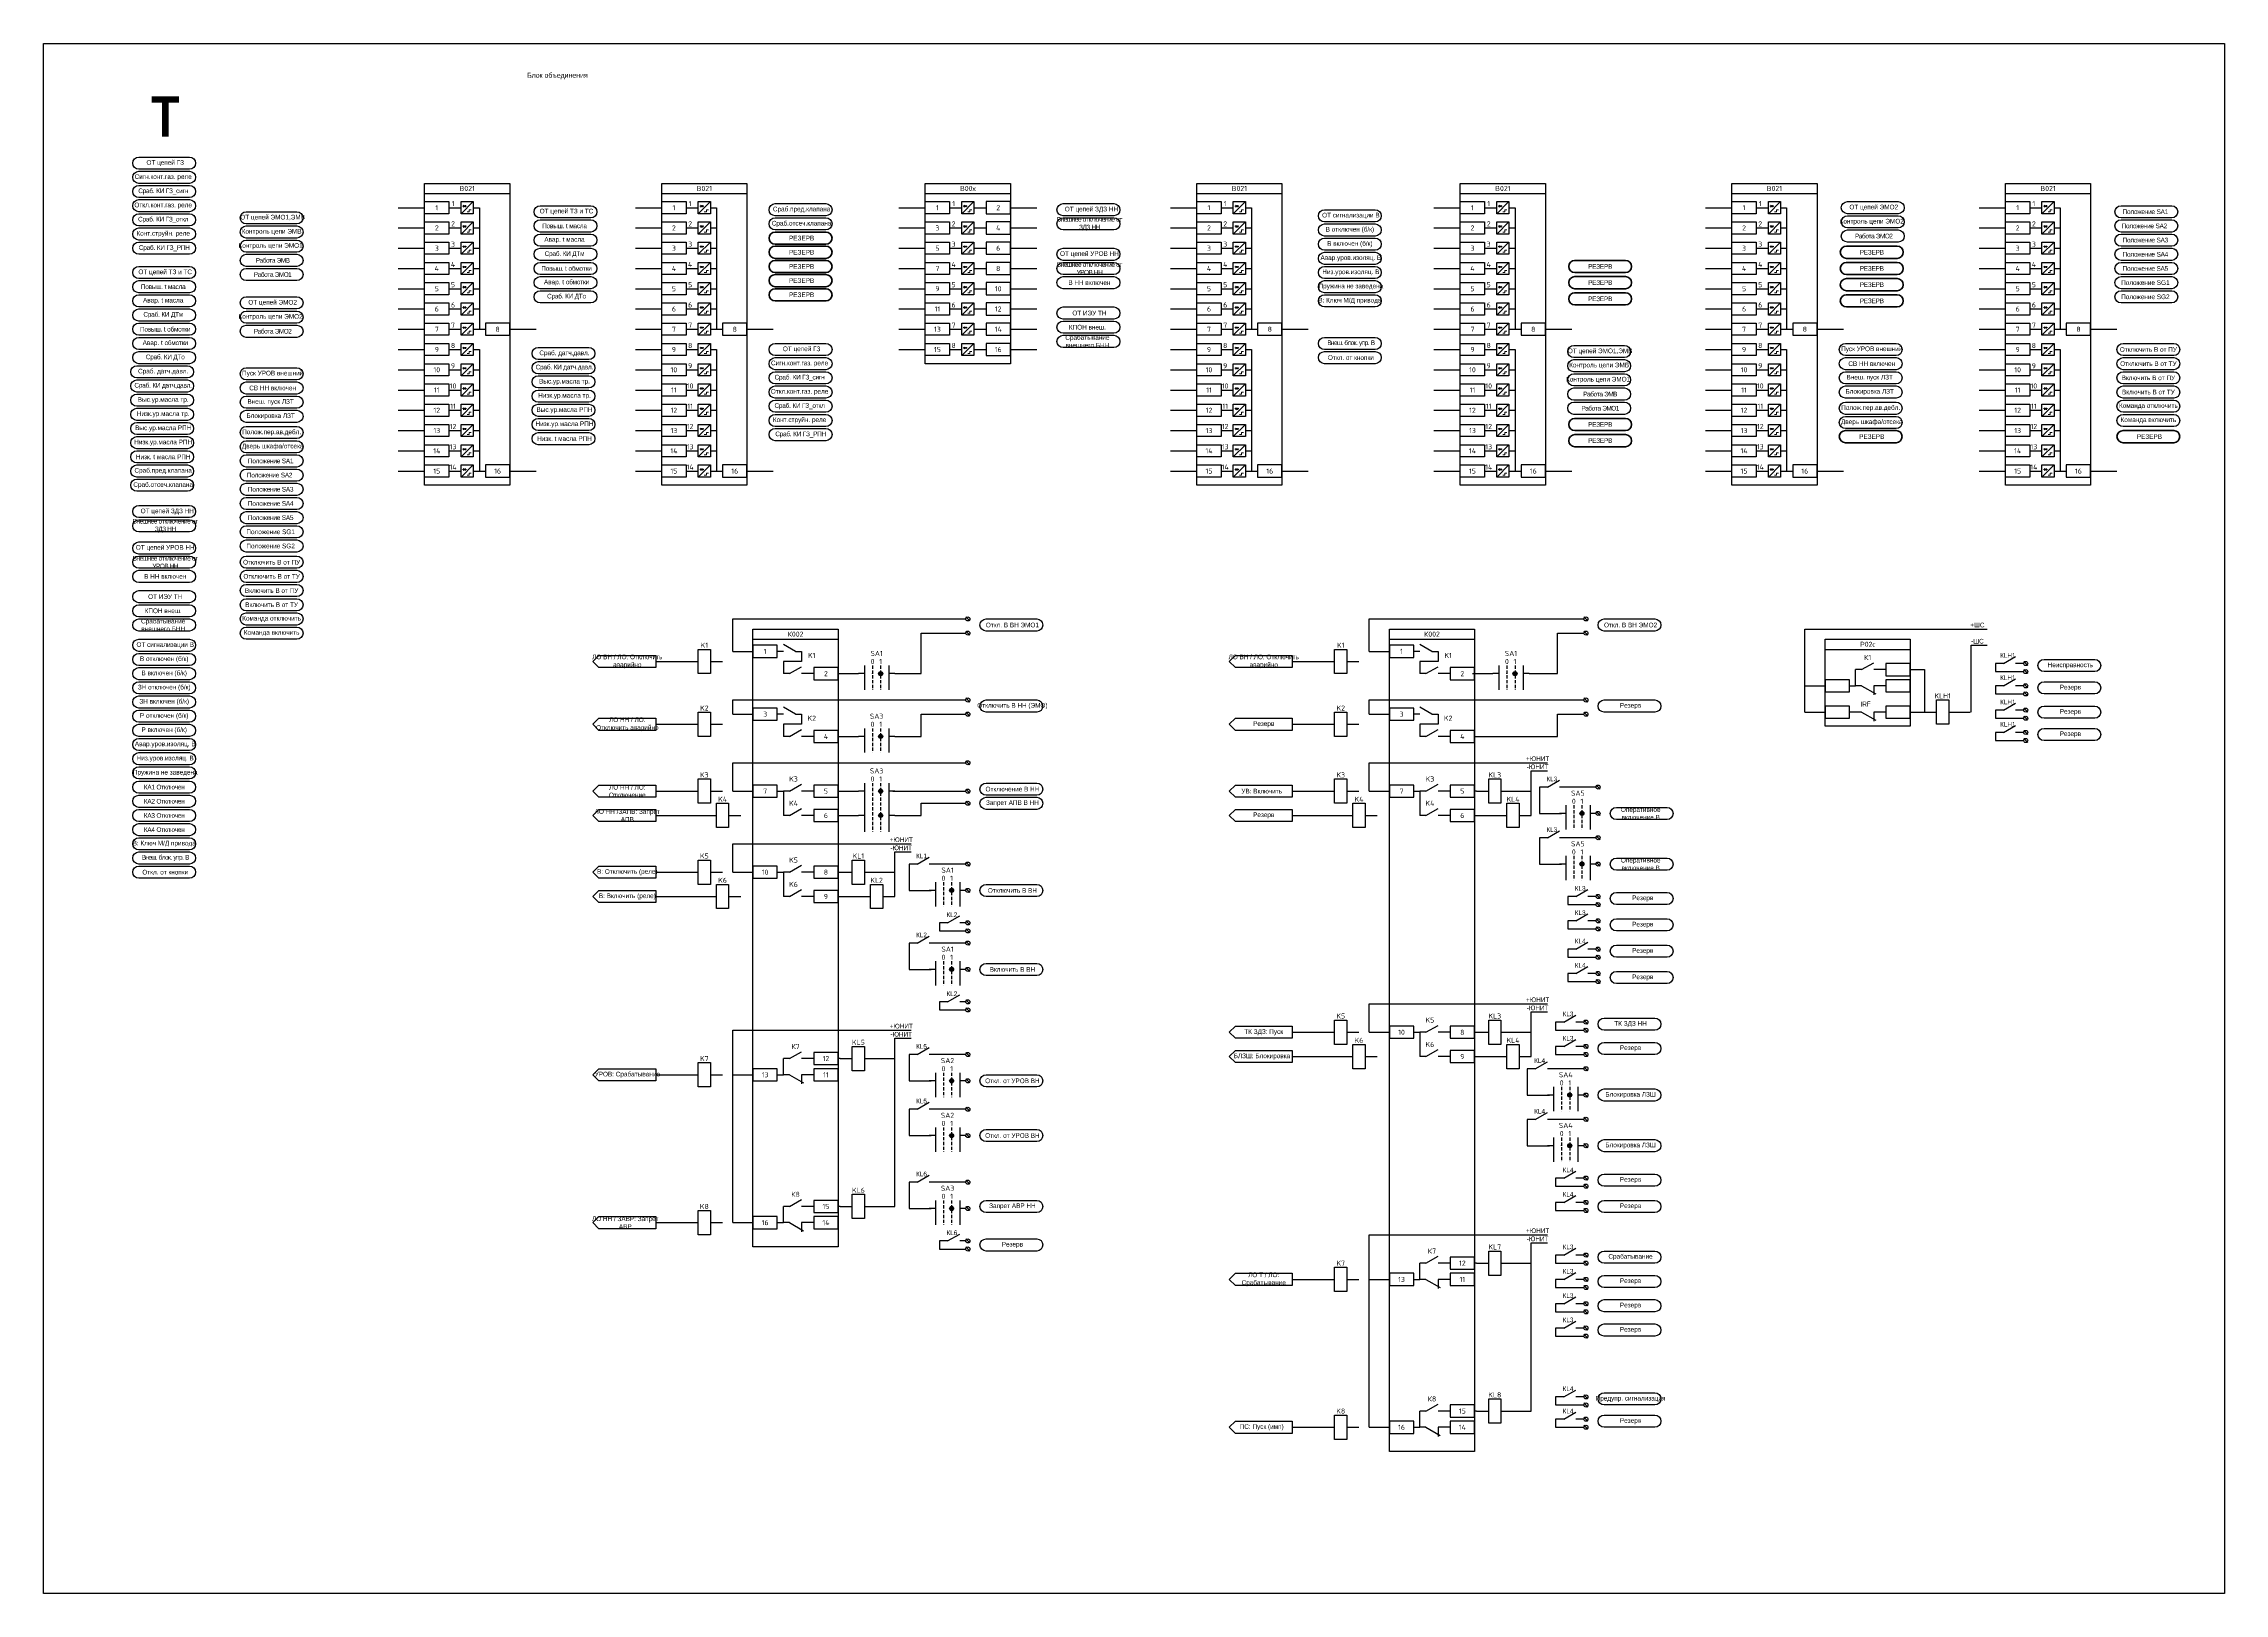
# Model space of a CAD drawing. Header units: millimetres. Extents: x 1413 to 4909, y -558 to 1412.
# Drawn here: x 2745 to 3821, y -171 to 594 of the extents above; entities that cross this region are included whole.
import ezdxf
from ezdxf.enums import TextEntityAlignment as Align

# ---------------------------------------------------------------- set-up
doc = ezdxf.new("R2010")
doc.units = ezdxf.units.MM
doc.set_wipeout_variables(frame=1)
doc.linetypes.add('HIDDEN', pattern=[9.525, 6.35, -3.175])
doc.layers.add('_ОРЗ_0.3', color=7, linetype='Continuous', lineweight=30)
doc.layers.add('TEXT', color=7, linetype='Continuous', lineweight=25)
doc.layers.add('Основная', color=7, linetype='Continuous')
doc.styles.add('2.5_Gost_RD', font='ARIALN.TTF', dxfattribs={"height": 2.5})
doc.styles.add('2.5_ISOCPEUR', font='isocpeur.ttf', dxfattribs={"width": 0.9, "height": 2.5})
doc.styles.add('2.5_ISOCPEUR_1', font='isocpeur.ttf', dxfattribs={"height": 2.5})

# ---------------------------------------------------------------- blocks, each defined once
blk = doc.blocks.new('*U42')
at = {"layer": 'Основная', "color": 0}
for p, q in [((0, 0), (2, 0)), ((2, 0), (40, 0)), ((40, 0), (42, 0))]:
    blk.add_line(p, q, dxfattribs=at)
blk = doc.blocks.new('*U74')
at = {"lineweight": 13, "ltscale": 0.25}
blk.add_line((20.2, 1.2), (20.2, 0.3), dxfattribs=at)
for points in [[(0, 3), (12, 3), (12, -3), (0, -3)], [(18, 3), (24, 3), (24, -3), (18, -3)]]:
    blk.add_lwpolyline(points, close=True)
blk.add_lwpolyline([(20.2, 0.8), (19.2, 1.2), (19.2, 0.3), (20.2, 0.8)], dxfattribs=at)
at = {"lineweight": 13, "flags": 128}
for points in [[(19.5, 1.5, 0, 0, 0), (19.5, 2, 0.25, 0, 0), (19.5, 2.5, 0, 0, 0)], [(20, 1.5, 0, 0, 0), (20, 2, 0.25, 0, 0), (20, 2.5, 0, 0, 0)]]:
    blk.add_lwpolyline(points, format="xyseb", dxfattribs=at)
at = {"layer": 'Основная', "color": 0}
blk.add_line((12, 0), (18, 0), dxfattribs=at)
at = {"layer": 'Основная', "ltscale": 0.25}
blk.add_line((24, 3), (18, -3), dxfattribs=at)
at = {"layer": 'Основная', "color": 0, "lineweight": 13}
blk.add_line((18.7, 0.8), (20.7, 0.8), dxfattribs=at)
for p, q in [((21, -2), (22, -2)), ((22, -1), (23, -1)), ((22, -2), (22, -1))]:
    blk.add_line(p, q, dxfattribs=at).dxf.unprotected_set("ltscale", 0)
at = {"layer": 'Основная', "style": '2.5_ISOCPEUR'}
for tag, p in [('ОУ', (3, 6)), ('В', (6, 0)), ('K', (14, 2))]:
    blk.add_attdef(tag, text='', height=2.5, dxfattribs=at).set_placement(p, align=Align.MIDDLE_CENTER)
blk = doc.blocks.new('*U64')
blk.add_lwpolyline([(0, 3), (-12, 3), (-12, -3), (0, -3)], close=True)
at = {"layer": 'Основная', "style": '2.5_ISOCPEUR'}
for tag, p in [('ОУ', (-7, 10)), ('В', (-6, 0))]:
    blk.add_attdef(tag, text='', height=2.5, dxfattribs=at).set_placement(p, align=Align.MIDDLE_CENTER)
blk = doc.blocks.new('SPEC_COS_H')
at = {"layer": 'Основная', "color": 0}
blk.add_line((0, 0), (6, 3.4), dxfattribs=at)
blk = doc.blocks.new('*U339')
blk.add_lwpolyline([(0, 3), (-12, 3), (-12, -3), (0, -3)], close=True)
at = {"layer": 'Основная', "color": 0}
for p, q in [((-24, 0), (-27, 0)), ((-12, 0), (-18, 0))]:
    blk.add_line(p, q, dxfattribs=at)
at = {"ltscale": 0.25}
blk.add_blockref('SPEC_COS_H', (-24, 0), dxfattribs=at)
at = {"layer": 'Основная', "style": '2.5_ISOCPEUR'}
for tag, p in [('ОУ', (-13, 9)), ('K', (-13, 9)), ('В', (-6, 0))]:
    blk.add_attdef(tag, text='', height=2.5, dxfattribs=at).set_placement(p, align=Align.MIDDLE_CENTER)
blk = doc.blocks.new('*U71')
blk.add_lwpolyline([(0, 3), (-12, 3), (-12, -3), (0, -3)], close=True)
at = {"layer": 'Основная', "color": 0}
for p, q in [((-24, 0), (-27, 0)), ((-12, 0), (-18, 0))]:
    blk.add_line(p, q, dxfattribs=at)
at = {"ltscale": 0.25}
blk.add_blockref('SPEC_COS_H', (-24, 0), dxfattribs=at)
at = {"layer": 'Основная', "style": '2.5_ISOCPEUR'}
for tag, p in [('ОУ', (-22, 6)), ('K', (-21, 6)), ('В', (-6, 0))]:
    blk.add_attdef(tag, text='', height=2.5, dxfattribs=at).set_placement(p, align=Align.MIDDLE_CENTER)
blk = doc.blocks.new('*U140')
at = {"layer": 'Основная', "color": 0}
blk.add_line((0, 0), (7, -4), dxfattribs=at)
at = {"layer": 'Основная', "ltscale": 0.35}
blk.add_line((6, 0), (6, -4.5), dxfattribs=at)
blk = doc.blocks.new('*U210')
blk.add_lwpolyline([(0, 3), (-12, 3), (-12, -3), (0, -3)], close=True)
at = {"layer": 'Основная', "color": 0}
for p, q in [((-24, 0), (-27, 0)), ((-12, 0), (-18, 0))]:
    blk.add_line(p, q, dxfattribs=at)
at = {"ltscale": 0.25}
blk.add_blockref('*U140', (-24, 0), dxfattribs=at)
at = {"layer": 'Основная', "style": '2.5_ISOCPEUR'}
for tag, p in [('ОУ', (-22, 4)), ('K', (-21, 6)), ('В', (-6, 0))]:
    blk.add_attdef(tag, text='', height=2.5, dxfattribs=at).set_placement(p, align=Align.MIDDLE_CENTER)
blk = doc.blocks.new('*U361')
blk.add_lwpolyline([(0, 3), (-12, 3), (-12, -3), (0, -3)], close=True)
at = {"layer": 'Основная', "color": 0}
for p, q in [((-24, 0), (-27, 0)), ((-12, 0), (-18, 0))]:
    blk.add_line(p, q, dxfattribs=at)
at = {"ltscale": 0.25}
blk.add_blockref('SPEC_COS_H', (-24, 0), dxfattribs=at)
at = {"layer": 'Основная', "style": '2.5_ISOCPEUR'}
for tag, p in [('ОУ', (-21, 6)), ('K', (-21, 6)), ('В', (-6, 0))]:
    blk.add_attdef(tag, text='', height=2.5, dxfattribs=at).set_placement(p, align=Align.MIDDLE_CENTER)
blk = doc.blocks.new('*U526')
at = {"layer": 'Основная', "ltscale": 0.25}
blk.add_circle((0, 0), 1, dxfattribs=at)
blk = doc.blocks.new('*U426')
at = {"layer": 'Основная', "style": '2.5_ISOCPEUR'}
for tag, p in [('ОУ', (0, 4)), ('В', (0, -3))]:
    blk.add_attdef(tag, text='', height=2.5, dxfattribs=at).set_placement(p, align=Align.MIDDLE_CENTER)
at = {"ltscale": 0.25}
blk.add_blockref('*U526', (0, 0), dxfattribs=at)
at = {"layer": 'Основная', "ltscale": 0.25}
blk.add_line((1, -1), (-1, 1), dxfattribs=at)
blk = doc.blocks.new('*U425')
at = {"ltscale": 0.35}
h = blk.add_hatch(color=256, dxfattribs=at)
edge = h.paths.add_edge_path()
edge.add_arc((-2, 0), 0.01, 0, 360)
h = blk.add_hatch(color=256, dxfattribs=at)
edge = h.paths.add_edge_path()
edge.add_arc((2, 0), 1, 0, 360)
at = {"layer": 'Основная', "color": 0}
for p, q in [((-6, 0), (-9, 0)), ((-6, 4), (-6, -8)), ((6, 4), (6, -8)), ((9, 0), (6, 0))]:
    blk.add_line(p, q, dxfattribs=at)
at = {"layer": 'Основная', "color": 0, "linetype": 'HIDDEN', "ltscale": 0.25}
for p, q in [((-2, 4), (-2, -8)), ((2, 4), (2, -8))]:
    blk.add_line(p, q, dxfattribs=at)
at = {"layer": 'Основная', "ltscale": 0.35}
for centre, radius in [((-2, 0), 0.01), ((2, 0), 1)]:
    blk.add_circle(centre, radius, dxfattribs=at)
at = {"layer": 'Основная', "style": '2.5_ISOCPEUR'}
for tag, p in [('ОУ', (0, 10)), ('ОП1', (-2, 6)), ('ОП2', (2, 6)), ('В1', (-9, -2)), ('В2', (9, -2))]:
    blk.add_attdef(tag, text='', height=2.5, dxfattribs=at).set_placement(p, align=Align.MIDDLE_CENTER)
blk = doc.blocks.new('*U428')
at = {"layer": 'Основная', "color": 0}
for p, q in [((-9, 0), (-3, 0)), ((3, 0), (9, 0))]:
    blk.add_line(p, q, dxfattribs=at)
at = {"layer": 'Основная'}
blk.add_lwpolyline([(-3, 6), (3, 6), (3, -6), (-3, -6)], close=True, dxfattribs=at)
at = {"layer": 'Основная', "style": '2.5_ISOCPEUR'}
for tag, p in [('ОУ', (0, 8)), ('В2', (-7, -2)), ('В1', (7, -2))]:
    blk.add_attdef(tag, text='', height=2.5, dxfattribs=at).set_placement(p, align=Align.MIDDLE_CENTER)

msp = doc.modelspace()

# ---------------------------------------------------------------- linework, layer by layer
at = {"ltscale": 100}
for p, q in [((2960, 513), (2960, 453)), ((3077, 513), (3077, 453)), ((3341, 513), (3341, 453)), ((3471, 513), (3471, 453)), ((3605, 513), (3605, 453)), ((3740, 513), (3740, 453)), ((2960, 443), (2960, 383)), ((3077, 443), (3077, 383)), ((3341, 443), (3341, 383)), ((3471, 443), (3471, 383)), ((3605, 443), (3605, 383)), ((3740, 443), (3740, 383)), ((3614, 264), (3614, 305)), ((3614, 305), (3704, 305)), ((3119, 294), (3119, 289)), ((3433, 294), (3433, 289)), ((3696, 264), (3696, 297)), ((3696, 297), (3704, 297)), ((3047, 289), (3062, 289)), ((3119, 289), (3110, 289)), ((3110, 289), (3110, 283)), ((3361, 289), (3376, 289)), ((3433, 289), (3424, 289)), ((3424, 289), (3424, 283)), ((3639, 277), (3639, 285)), ((3673, 285), (3673, 264)), ((3712, 288), (3708, 288)), ((3708, 288), (3708, 284)), ((3636, 277), (3639, 277)), ((3712, 277), (3708, 277)), ((3708, 277), (3708, 273)), ((3119, 263), (3119, 258)), ((3433, 263), (3433, 258)), ((3686.5, 264), (3695.5, 264)), ((3712, 265), (3708, 265)), ((3708, 265), (3708, 261)), ((3047, 258), (3062, 258)), ((3119, 258), (3110, 258)), ((3110, 258), (3110, 252)), ((3361, 258), (3376, 258)), ((3433, 258), (3424, 258)), ((3424, 258), (3424, 252)), ((3712, 254), (3708, 254)), ((3708, 254), (3708, 250)), ((3479, 213), (3479, 235)), ((3479, 235), (3487, 235)), ((3487, 227), (3483, 227)), ((3047, 225), (3062, 225)), ((3107, 225), (3110, 225)), ((3110, 225), (3110, 213)), ((3361, 225), (3376, 225)), ((3421, 225), (3424, 225)), ((3424, 225), (3424, 213)), ((3452, 225), (3451, 225)), ((3470, 225), (3479, 225)), ((3047, 213), (3071, 213)), ((3361, 213), (3385, 213)), ((3165, 173), (3165, 195)), ((3165, 195), (3173, 195)), ((3487, 202), (3483, 202)), ((3047, 185), (3062, 185)), ((3107, 185), (3110, 185)), ((3110, 185), (3110, 173)), ((3156, 185), (3165, 185)), ((3176, 189), (3172, 189)), ((3047, 173), (3071, 173)), ((3162, 173), (3165, 173)), ((3501, 173), (3497, 173)), ((3497, 173), (3497, 169)), ((3191, 160), (3187, 160)), ((3187, 160), (3187, 156)), ((3501, 161), (3497, 161)), ((3497, 161), (3497, 157)), ((3176, 150), (3172, 150)), ((3501, 147), (3497, 147)), ((3497, 147), (3497, 143)), ((3501, 135), (3497, 135)), ((3497, 135), (3497, 131)), ((3191, 121), (3187, 121)), ((3187, 121), (3187, 117)), ((3479, 94), (3479, 116)), ((3479, 116), (3487, 116)), ((3495, 111), (3491, 111)), ((3491, 111), (3491, 107)), ((3165, 20), (3165, 103)), ((3165, 103), (3173, 103)), ((3361, 106), (3376, 106)), ((3421, 106), (3424, 106)), ((3424, 106), (3424, 94)), ((3470, 106), (3479, 106)), ((3495, 99), (3491, 99)), ((3491, 99), (3491, 95)), ((3110, 85), (3110, 93)), ((3138, 93), (3137, 93)), ((3156, 93), (3165, 93)), ((3176, 95), (3172, 95)), ((3361, 94), (3385, 94)), ((3481, 88), (3477, 88)), ((3047, 85), (3062, 85)), ((3107, 85), (3110, 85)), ((3176, 68), (3172, 68)), ((3481, 63), (3477, 63)), ((3495, 34), (3491, 34)), ((3491, 34), (3491, 30)), ((3176, 32), (3172, 32)), ((3495, 22), (3491, 22)), ((3491, 22), (3491, 18)), ((3047, 12), (3062, 12)), ((3107, 12), (3110, 12)), ((3110, 12), (3110, 20)), ((3138, 20), (3137, 20)), ((3156, 20), (3165, 20)), ((3191, 3), (3187, 3)), ((3187, 3), (3187, -1)), ((3479, -81), (3479, 2)), ((3479, 2), (3487, 2)), ((3424, -16), (3424, -8)), ((3452, -8), (3451, -8)), ((3470, -8), (3479, -8)), ((3495, -4), (3491, -4)), ((3491, -4), (3491, -8)), ((3361, -16), (3376, -16)), ((3421, -16), (3424, -16)), ((3495, -16), (3491, -16)), ((3491, -16), (3491, -20)), ((3495, -28), (3491, -28)), ((3491, -28), (3491, -32)), ((3495, -40), (3491, -40)), ((3491, -40), (3491, -44)), ((3495, -74), (3491, -74)), ((3491, -74), (3491, -78)), ((3424, -89), (3424, -81)), ((3452, -81), (3451, -81)), ((3470, -81), (3479, -81)), ((3495, -85), (3491, -85)), ((3491, -85), (3491, -89)), ((3361, -89), (3376, -89)), ((3421, -89), (3424, -89))]:
    msp.add_line(p, q, dxfattribs=at)
for points in [[(2745, 594), (3821, 594), (3821, -171), (2745, -171)], [(3019, 88), (3047, 88), (3047, 82), (3019, 82), (3016, 85)], [(3333, -13), (3361, -13), (3361, -19), (3333, -19), (3330, -16)]]:
    msp.add_lwpolyline(points, close=True, dxfattribs=at)
at = {"color": 2, "ltscale": 100}
for points in [[(2792, 532, -1), (2792, 538), (2817, 538, -1), (2817, 532)], [(2792, 525, -1), (2792, 531), (2817, 531, -1), (2817, 525)], [(2792, 518, -1), (2792, 524), (2817, 524, -1), (2817, 518)], [(2792, 511, -1), (2792, 517), (2817, 517, -1), (2817, 511)], [(2792, 504, -1), (2792, 510), (2817, 510, -1), (2817, 504)], [(2792, 497, -1), (2792, 503), (2817, 503, -1), (2817, 497)], [(2792, 490, -1), (2792, 496), (2817, 496, -1), (2817, 490)], [(3106, 440, -1), (3106, 446), (3131, 446, -1), (3131, 440)], [(3106, 433, -1), (3106, 439), (3131, 439, -1), (3131, 433)], [(3106, 426, -1), (3106, 432), (3131, 432, -1), (3131, 426)], [(3106, 419, -1), (3106, 425), (3131, 425, -1), (3131, 419)], [(3106, 412, -1), (3106, 418), (3131, 418, -1), (3131, 412)], [(3106, 405, -1), (3106, 411), (3131, 411, -1), (3131, 405)], [(3106, 398, -1), (3106, 404), (3131, 404, -1), (3131, 398)], [(3515, 304, -1), (3515, 310), (3540, 310, -1), (3540, 304)]]:
    msp.add_lwpolyline(points, format="xyb", close=True, dxfattribs=at)
at = {"color": 30, "ltscale": 100, "true_color": 0xf26722}
for points in [[(2845, 505, -1), (2845, 511), (2870, 511, -1), (2870, 505)], [(2845, 498, -1), (2845, 504), (2870, 504, -1), (2870, 498)], [(2845, 491, -1), (2845, 497), (2870, 497, -1), (2870, 491)], [(2845, 484, -1), (2845, 490), (2870, 490, -1), (2870, 484)], [(2845, 477, -1), (2845, 483), (2870, 483, -1), (2870, 477)], [(3500, 439, -1), (3500, 445), (3525, 445, -1), (3525, 439)], [(3500, 432, -1), (3500, 438), (3525, 438, -1), (3525, 432)], [(3500, 425, -1), (3500, 431), (3525, 431, -1), (3525, 425)], [(3500, 418, -1), (3500, 424), (3525, 424, -1), (3525, 418)], [(3500, 411, -1), (3500, 417), (3525, 417, -1), (3525, 411)]]:
    msp.add_lwpolyline(points, format="xyb", close=True, dxfattribs=at)
at = {"ltscale": 100}
for points in [[(2920, 513), (2933, 513)], [(2957, 513), (2960, 513)], [(3037, 513), (3050, 513)], [(3074, 513), (3077, 513)], [(3167, 513), (3180, 513)], [(3204, 513), (3210, 513)], [(3222, 513), (3235, 513)], [(3301, 513), (3314, 513)], [(3338, 513), (3341, 513)], [(3431, 513), (3444, 513)], [(3468, 513), (3471, 513)], [(3565, 513), (3578, 513)], [(3602, 513), (3605, 513)], [(3700, 513), (3713, 513)], [(3737, 513), (3740, 513)], [(2920, 503), (2933, 503)], [(2957, 503), (2960, 503)], [(3037, 503), (3050, 503)], [(3074, 503), (3077, 503)], [(3167, 503), (3180, 503)], [(3204, 503), (3210, 503)], [(3222, 503), (3235, 503)], [(3301, 503), (3314, 503)], [(3338, 503), (3341, 503)], [(3431, 503), (3444, 503)], [(3468, 503), (3471, 503)], [(3565, 503), (3578, 503)], [(3602, 503), (3605, 503)], [(3700, 503), (3713, 503)], [(3737, 503), (3740, 503)], [(2920, 493), (2933, 493)], [(2957, 493), (2960, 493)], [(3037, 493), (3050, 493)], [(3074, 493), (3077, 493)], [(3167, 493), (3180, 493)], [(3204, 493), (3210, 493)], [(3222, 493), (3235, 493)], [(3301, 493), (3314, 493)], [(3338, 493), (3341, 493)], [(3431, 493), (3444, 493)], [(3468, 493), (3471, 493)], [(3565, 493), (3578, 493)], [(3602, 493), (3605, 493)], [(3700, 493), (3713, 493)], [(3737, 493), (3740, 493)], [(2920, 483), (2933, 483)], [(2957, 483), (2960, 483)], [(3037, 483), (3050, 483)], [(3074, 483), (3077, 483)], [(3167, 483), (3180, 483)], [(3204, 483), (3210, 483)], [(3222, 483), (3235, 483)], [(3301, 483), (3314, 483)], [(3338, 483), (3341, 483)], [(3431, 483), (3444, 483)], [(3468, 483), (3471, 483)], [(3565, 483), (3578, 483)], [(3602, 483), (3605, 483)], [(3700, 483), (3713, 483)], [(3737, 483), (3740, 483)], [(2920, 473), (2933, 473)], [(2920, 463), (2933, 463)], [(2957, 473), (2960, 473)], [(2957, 463), (2960, 463)], [(3037, 473), (3050, 473)], [(3037, 463), (3050, 463)], [(3074, 473), (3077, 473)], [(3074, 463), (3077, 463)], [(3167, 473), (3180, 473)], [(3167, 463), (3180, 463)], [(3204, 473), (3210, 473)], [(3204, 463), (3210, 463)], [(3222, 473), (3235, 473)], [(3222, 463), (3235, 463)], [(3301, 473), (3314, 473)], [(3301, 463), (3314, 463)], [(3338, 473), (3341, 473)], [(3338, 463), (3341, 463)], [(3431, 473), (3444, 473)], [(3431, 463), (3444, 463)], [(3468, 473), (3471, 473)], [(3468, 463), (3471, 463)], [(3565, 473), (3578, 473)], [(3565, 463), (3578, 463)], [(3602, 473), (3605, 473)], [(3602, 463), (3605, 463)], [(3700, 473), (3713, 473)], [(3700, 463), (3713, 463)], [(3737, 473), (3740, 473)], [(3737, 463), (3740, 463)], [(2920, 453), (2933, 453)], [(2957, 453), (2963, 453)], [(2975, 453), (2988, 453)], [(3037, 453), (3050, 453)], [(3074, 453), (3080, 453)], [(3092, 453), (3105, 453)], [(3167, 453), (3180, 453)], [(3204, 453), (3210, 453)], [(3222, 453), (3235, 453)], [(3301, 453), (3314, 453)], [(3338, 453), (3344, 453)], [(3356, 453), (3369, 453)], [(3431, 453), (3444, 453)], [(3468, 453), (3474, 453)], [(3486, 453), (3499, 453)], [(3565, 453), (3578, 453)], [(3602, 453), (3608, 453)], [(3620, 453), (3633, 453)], [(3700, 453), (3713, 453)], [(3737, 453), (3743, 453)], [(3755, 453), (3768, 453)], [(2920, 443), (2933, 443)], [(2957, 443), (2960, 443)], [(3037, 443), (3050, 443)], [(3074, 443), (3077, 443)], [(3167, 443), (3180, 443)], [(3204, 443), (3210, 443)], [(3222, 443), (3235, 443)], [(3301, 443), (3314, 443)], [(3338, 443), (3341, 443)], [(3431, 443), (3444, 443)], [(3468, 443), (3471, 443)], [(3565, 443), (3578, 443)], [(3602, 443), (3605, 443)], [(3700, 443), (3713, 443)], [(3737, 443), (3740, 443)], [(2920, 433), (2933, 433)], [(2957, 433), (2960, 433)], [(3037, 433), (3050, 433)], [(3074, 433), (3077, 433)], [(3301, 433), (3314, 433)], [(3338, 433), (3341, 433)], [(3431, 433), (3444, 433)], [(3468, 433), (3471, 433)], [(3565, 433), (3578, 433)], [(3602, 433), (3605, 433)], [(3700, 433), (3713, 433)], [(3737, 433), (3740, 433)], [(2920, 423), (2933, 423)], [(2957, 423), (2960, 423)], [(3037, 423), (3050, 423)], [(3074, 423), (3077, 423)], [(3301, 423), (3314, 423)], [(3338, 423), (3341, 423)], [(3431, 423), (3444, 423)], [(3468, 423), (3471, 423)], [(3565, 423), (3578, 423)], [(3602, 423), (3605, 423)], [(3700, 423), (3713, 423)], [(3737, 423), (3740, 423)], [(2920, 413), (2933, 413)], [(2957, 413), (2960, 413)], [(3037, 413), (3050, 413)], [(3074, 413), (3077, 413)], [(3301, 413), (3314, 413)], [(3338, 413), (3341, 413)], [(3431, 413), (3444, 413)], [(3468, 413), (3471, 413)], [(3565, 413), (3578, 413)], [(3602, 413), (3605, 413)], [(3700, 413), (3713, 413)], [(3737, 413), (3740, 413)], [(2920, 403), (2933, 403)], [(2957, 403), (2960, 403)], [(3037, 403), (3050, 403)], [(3074, 403), (3077, 403)], [(3301, 403), (3314, 403)], [(3338, 403), (3341, 403)], [(3431, 403), (3444, 403)], [(3468, 403), (3471, 403)], [(3565, 403), (3578, 403)], [(3602, 403), (3605, 403)], [(3700, 403), (3713, 403)], [(3737, 403), (3740, 403)], [(2920, 393), (2933, 393)], [(2957, 393), (2960, 393)], [(3037, 393), (3050, 393)], [(3074, 393), (3077, 393)], [(3301, 393), (3314, 393)], [(3338, 393), (3341, 393)], [(3431, 393), (3444, 393)], [(3468, 393), (3471, 393)], [(3565, 393), (3578, 393)], [(3602, 393), (3605, 393)], [(3700, 393), (3713, 393)], [(3737, 393), (3740, 393)], [(2920, 383), (2933, 383)], [(2957, 383), (2960, 383)], [(2957, 383), (2963, 383)], [(2975, 383), (2988, 383)], [(3037, 383), (3050, 383)], [(3074, 383), (3077, 383)], [(3074, 383), (3080, 383)], [(3092, 383), (3105, 383)], [(3301, 383), (3314, 383)], [(3338, 383), (3341, 383)], [(3338, 383), (3344, 383)], [(3356, 383), (3369, 383)], [(3431, 383), (3444, 383)], [(3468, 383), (3471, 383)], [(3468, 383), (3474, 383)], [(3486, 383), (3499, 383)], [(3565, 383), (3578, 383)], [(3602, 383), (3605, 383)], [(3602, 383), (3608, 383)], [(3620, 383), (3633, 383)], [(3700, 383), (3713, 383)], [(3737, 383), (3740, 383)], [(3737, 383), (3743, 383)], [(3755, 383), (3768, 383)], [(3085, 294), (3085, 310), (3200, 310)], [(3399, 294), (3399, 310), (3505, 310)], [(3085, 294), (3095, 294)], [(3110, 294), (3107, 294)], [(3399, 294), (3409, 294)], [(3424, 294), (3421, 294)], [(3137, 283), (3147, 283)], [(3137, 283), (3147, 283)], [(3450, 283), (3460, 283)], [(3450, 283), (3460, 283)], [(3666, 285), (3673, 285)], [(3085, 263), (3085, 270), (3200, 270)], [(3399, 263), (3399, 270), (3505, 270)], [(3614, 277), (3624, 277)], [(3085, 263), (3095, 263)], [(3110, 263), (3107, 263)], [(3399, 263), (3409, 263)], [(3424, 263), (3421, 263)], [(3614, 264), (3624, 264)], [(3639, 264), (3636, 264)], [(3666, 264), (3668, 264)], [(3668, 264), (3679, 264)], [(3137, 252), (3147, 252)], [(3137, 252), (3147, 252)], [(3137, 252), (3147, 252)], [(3451, 252), (3461, 252)], [(3451, 252), (3461, 252)], [(3451, 252), (3461, 252)], [(3451, 252), (3461, 252)], [(3085, 225), (3085, 239), (3200, 239)], [(3399, 225), (3399, 239), (3487, 239)], [(3483, 227), (3483, 214), (3494, 214)], [(3085, 225), (3095, 225)], [(3137, 225), (3147, 225)], [(3399, 225), (3409, 225)], [(3137, 213), (3147, 213)], [(3451, 213), (3462, 213)], [(3085, 185), (3085, 199), (3173, 199)], [(3483, 202), (3483, 189), (3494, 189)], [(3085, 185), (3095, 185)], [(3137, 185), (3139, 185)], [(3172, 189), (3172, 176), (3183, 176)], [(3137, 173), (3149, 173)], [(3172, 150), (3172, 137), (3183, 137)], [(3399, 106), (3399, 120), (3487, 120)], [(3085, 12), (3085, 107), (3173, 107)], [(3399, 106), (3409, 106)], [(3451, 106), (3453, 106)], [(3172, 95), (3172, 82), (3183, 82)], [(3451, 94), (3462, 94)], [(3477, 88), (3477, 75), (3488, 75)], [(3085, 85), (3095, 85)], [(3172, 68), (3172, 55), (3183, 55)], [(3477, 63), (3477, 50), (3488, 50)], [(3172, 32), (3172, 19), (3183, 19)], [(3085, 12), (3095, 12)], [(3399, -89), (3399, 6), (3487, 6)], [(3399, -16), (3409, -16)], [(3399, -89), (3409, -89)]]:
    msp.add_lwpolyline(points, dxfattribs=at)
at = {"color": 1, "ltscale": 100}
for points in [[(2990, 508, -1), (2990, 514), (3015, 514, -1), (3015, 508)], [(2990, 501, -1), (2990, 507), (3015, 507, -1), (3015, 501)], [(3106, 509, -1), (3106, 515), (3131, 515, -1), (3131, 509)], [(3106, 502, -1), (3106, 508), (3131, 508, -1), (3131, 502)], [(3106, 502, -1), (3106, 508), (3131, 508, -1), (3131, 502)], [(2990, 494, -1), (2990, 500), (3015, 500, -1), (3015, 494)], [(2990, 487, -1), (2990, 493), (3015, 493, -1), (3015, 487)], [(2990, 480, -1), (2990, 486), (3015, 486, -1), (3015, 480)], [(2792, 478, -1), (2792, 484), (2817, 484, -1), (2817, 478)], [(2792, 471, -1), (2792, 477), (2817, 477, -1), (2817, 471)], [(2990, 473, -1), (2990, 479), (3015, 479, -1), (3015, 473)], [(2792, 464, -1), (2792, 470), (2817, 470, -1), (2817, 464)], [(2792, 457, -1), (2792, 463), (2817, 463, -1), (2817, 457)], [(2990, 466, -1), (2990, 472), (3015, 472, -1), (3015, 466)], [(2792, 450, -1), (2792, 456), (2817, 456, -1), (2817, 450)], [(2792, 443, -1), (2792, 449), (2817, 449, -1), (2817, 443)], [(2792, 436, -1), (2792, 442), (2817, 442, -1), (2817, 436)], [(2989, 438, -1), (2989, 444), (3014, 444, -1), (3014, 438)], [(2791, 429, -1), (2791, 435), (2816, 435, -1), (2816, 429)], [(2989, 431, -1), (2989, 437), (3014, 437, -1), (3014, 431)], [(2791, 422, -1), (2791, 428), (2816, 428, -1), (2816, 422)], [(2791, 415, -1), (2791, 421), (2816, 421, -1), (2816, 415)], [(2989, 424, -1), (2989, 430), (3014, 430, -1), (3014, 424)], [(2989, 417, -1), (2989, 423), (3014, 423, -1), (3014, 417)], [(2791, 408, -1), (2791, 414), (2816, 414, -1), (2816, 408)], [(2989, 410, -1), (2989, 416), (3014, 416, -1), (3014, 410)], [(2989, 403, -1), (2989, 409), (3014, 409, -1), (3014, 403)], [(2791, 401, -1), (2791, 407), (2816, 407, -1), (2816, 401)], [(2791, 394, -1), (2791, 400), (2816, 400, -1), (2816, 394)], [(2989, 396, -1), (2989, 402), (3014, 402, -1), (3014, 396)], [(2791, 387, -1), (2791, 393), (2816, 393, -1), (2816, 387)], [(2791, 380, -1), (2791, 386), (2816, 386, -1), (2816, 380)], [(2791, 373, -1), (2791, 379), (2816, 379, -1), (2816, 373)], [(2791, 373, -1), (2791, 379), (2816, 379, -1), (2816, 373)], [(3210, 264, -1), (3210, 270), (3235, 270, -1), (3235, 264)], [(3515, 264, -1), (3515, 270), (3540, 270, -1), (3540, 264)]]:
    msp.add_lwpolyline(points, format="xyb", close=True, dxfattribs=at)
at = {"color": 3, "ltscale": 100}
for points in [[(3248, 509, -1), (3248, 515), (3273, 515, -1), (3273, 509)], [(3248, 502, -1), (3248, 508), (3273, 508, -1), (3273, 502)], [(2792, 360, -1), (2792, 366), (2817, 366, -1), (2817, 360)], [(2792, 353, -1), (2792, 359), (2817, 359, -1), (2817, 353)]]:
    msp.add_lwpolyline(points, format="xyb", close=True, dxfattribs=at)
at = {"color": 6, "ltscale": 100}
for points in [[(3377, 506, -1), (3377, 512), (3402, 512, -1), (3402, 506)], [(3377, 499, -1), (3377, 505), (3402, 505, -1), (3402, 499)], [(3377, 492, -1), (3377, 498), (3402, 498, -1), (3402, 492)], [(3377, 485, -1), (3377, 491), (3402, 491, -1), (3402, 485)], [(3377, 478, -1), (3377, 484), (3402, 484, -1), (3402, 478)], [(3377, 471, -1), (3377, 477), (3402, 477, -1), (3402, 471)], [(3377, 464, -1), (3377, 470), (3402, 470, -1), (3402, 464)], [(3377, 443, -1), (3377, 449), (3402, 449, -1), (3402, 443)], [(3377, 436, -1), (3377, 442), (3402, 442, -1), (3402, 436)], [(2792, 294, -1), (2792, 300), (2817, 300, -1), (2817, 294)], [(2792, 287, -1), (2792, 293), (2817, 293, -1), (2817, 287)], [(2792, 280, -1), (2792, 286), (2817, 286, -1), (2817, 280)], [(2792, 273, -1), (2792, 279), (2817, 279, -1), (2817, 273)], [(2792, 266, -1), (2792, 272), (2817, 272, -1), (2817, 266)], [(2792, 259, -1), (2792, 265), (2817, 265, -1), (2817, 259)], [(2792, 252, -1), (2792, 258), (2817, 258, -1), (2817, 252)], [(2792, 245, -1), (2792, 251), (2817, 251, -1), (2817, 245)], [(2792, 238, -1), (2792, 244), (2817, 244, -1), (2817, 238)], [(2792, 231, -1), (2792, 237), (2817, 237, -1), (2817, 231)], [(2792, 224, -1), (2792, 230), (2817, 230, -1), (2817, 224)], [(2792, 217, -1), (2792, 223), (2817, 223, -1), (2817, 217)], [(2792, 210, -1), (2792, 216), (2817, 216, -1), (2817, 210)], [(2792, 203, -1), (2792, 209), (2817, 209, -1), (2817, 203)], [(2792, 196, -1), (2792, 202), (2817, 202, -1), (2817, 196)], [(2792, 189, -1), (2792, 195), (2817, 195, -1), (2817, 189)], [(2792, 182, -1), (2792, 188), (2817, 188, -1), (2817, 182)]]:
    msp.add_lwpolyline(points, format="xyb", close=True, dxfattribs=at)
at = {"color": 85, "ltscale": 100, "true_color": 0x58ba48}
for points in [[(3635, 510, -1), (3635, 516), (3660, 516, -1), (3660, 510)], [(3635, 503, -1), (3635, 509), (3660, 509, -1), (3660, 503)], [(3635, 496, -1), (3635, 502), (3660, 502, -1), (3660, 496)], [(2845, 463, -1), (2845, 469), (2870, 469, -1), (2870, 463)], [(2845, 456, -1), (2845, 462), (2870, 462, -1), (2870, 456)], [(2845, 449, -1), (2845, 455), (2870, 455, -1), (2870, 449)]]:
    msp.add_lwpolyline(points, format="xyb", close=True, dxfattribs=at)
at = {"ltscale": 100}
for points in [[(3770, 508, -1), (3770, 514), (3795, 514, -1), (3795, 508)], [(3770, 501, -1), (3770, 507), (3795, 507, -1), (3795, 501)], [(3770, 494, -1), (3770, 500), (3795, 500, -1), (3795, 494)], [(3770, 487, -1), (3770, 493), (3795, 493, -1), (3795, 487)], [(3770, 480, -1), (3770, 486), (3795, 486, -1), (3795, 480)], [(3770, 473, -1), (3770, 479), (3795, 479, -1), (3795, 473)], [(3770, 466, -1), (3770, 472), (3795, 472, -1), (3795, 466)], [(3634, 440, -1), (3634, 446), (3659, 446, -1), (3659, 440)], [(3771, 440, -1), (3771, 446), (3796, 446, -1), (3796, 440)], [(2845, 428, -1), (2845, 434), (2870, 434, -1), (2870, 428)], [(3634, 433, -1), (3634, 439), (3659, 439, -1), (3659, 433)], [(3634, 426, -1), (3634, 432), (3659, 432, -1), (3659, 426)], [(3771, 433, -1), (3771, 439), (3796, 439, -1), (3796, 433)], [(3771, 426, -1), (3771, 432), (3796, 432, -1), (3796, 426)], [(2845, 421, -1), (2845, 427), (2870, 427, -1), (2870, 421)], [(2845, 414, -1), (2845, 420), (2870, 420, -1), (2870, 414)], [(3634, 419, -1), (3634, 425), (3659, 425, -1), (3659, 419)], [(3771, 419, -1), (3771, 425), (3796, 425, -1), (3796, 419)], [(2845, 407, -1), (2845, 413), (2870, 413, -1), (2870, 407)], [(3634, 411, -1), (3634, 417), (3659, 417, -1), (3659, 411)], [(3634, 404, -1), (3634, 410), (3659, 410, -1), (3659, 404)], [(3771, 412, -1), (3771, 418), (3796, 418, -1), (3796, 412)], [(3771, 405, -1), (3771, 411), (3796, 411, -1), (3796, 405)], [(2845, 399, -1), (2845, 405), (2870, 405, -1), (2870, 399)], [(2845, 392, -1), (2845, 398), (2870, 398, -1), (2870, 392)], [(2845, 385, -1), (2845, 391), (2870, 391, -1), (2870, 385)], [(2845, 378, -1), (2845, 384), (2870, 384, -1), (2870, 378)], [(2845, 371, -1), (2845, 377), (2870, 377, -1), (2870, 371)], [(2845, 364, -1), (2845, 370), (2870, 370, -1), (2870, 364)], [(2845, 357, -1), (2845, 363), (2870, 363, -1), (2870, 357)], [(2845, 350, -1), (2845, 356), (2870, 356, -1), (2870, 350)], [(2845, 343, -1), (2845, 349), (2870, 349, -1), (2870, 343)], [(2845, 335, -1), (2845, 341), (2870, 341, -1), (2870, 335)], [(2845, 328, -1), (2845, 334), (2870, 334, -1), (2870, 328)], [(2845, 321, -1), (2845, 327), (2870, 327, -1), (2870, 321)], [(2845, 314, -1), (2845, 320), (2870, 320, -1), (2870, 314)], [(2845, 307, -1), (2845, 313), (2870, 313, -1), (2870, 307)], [(2845, 300, -1), (2845, 306), (2870, 306, -1), (2870, 300)], [(3521, 211, -1), (3521, 217), (3546, 217, -1), (3546, 211)], [(3521, 186, -1), (3521, 192), (3546, 192, -1), (3546, 186)], [(3210, 173, -1), (3210, 179), (3235, 179, -1), (3235, 173)], [(3210, 134, -1), (3210, 140), (3235, 140, -1), (3235, 134)], [(3210, 79, -1), (3210, 85), (3235, 85, -1), (3235, 79)], [(3515, 72, -1), (3515, 78), (3540, 78, -1), (3540, 72)], [(3210, 52, -1), (3210, 58), (3235, 58, -1), (3235, 52)], [(3515, 47, -1), (3515, 53), (3540, 53, -1), (3540, 47)], [(3210, 17, -1), (3210, 23), (3235, 23, -1), (3235, 17)]]:
    msp.add_lwpolyline(points, format="xyb", close=True, dxfattribs=at)
at = {"color": 1, "lineweight": 50, "ltscale": 100}
for points in [[(3106, 495, -1), (3106, 501), (3131, 501, -1), (3131, 495)], [(3106, 488, -1), (3106, 494), (3131, 494, -1), (3131, 488)], [(3106, 481, -1), (3106, 487), (3131, 487, -1), (3131, 481)], [(3106, 474, -1), (3106, 480), (3131, 480, -1), (3131, 474)], [(3106, 467, -1), (3106, 473), (3131, 473, -1), (3131, 467)]]:
    msp.add_lwpolyline(points, format="xyb", close=True, dxfattribs=at)
at = {"color": 4, "ltscale": 100}
for points in [[(3248, 487, -1), (3248, 493), (3273, 493, -1), (3273, 487)], [(3248, 480, -1), (3248, 486), (3273, 486, -1), (3273, 480)], [(3248, 473, -1), (3248, 479), (3273, 479, -1), (3273, 473)], [(2792, 342, -1), (2792, 348), (2817, 348, -1), (2817, 342)], [(2792, 335, -1), (2792, 341), (2817, 341, -1), (2817, 335)], [(2792, 328, -1), (2792, 334), (2817, 334, -1), (2817, 328)], [(3210, 304, -1), (3210, 310), (3235, 310, -1), (3235, 304)]]:
    msp.add_lwpolyline(points, format="xyb", close=True, dxfattribs=at)
at = {"color": 6, "lineweight": 50, "ltscale": 100}
for points in [[(3500.5, 481, -1), (3500.5, 487), (3525.5, 487, -1), (3525.5, 481)], [(3500.5, 473, -1), (3500.5, 479), (3525.5, 479, -1), (3525.5, 473)], [(3500.5, 465, -1), (3500.5, 471), (3525.5, 471, -1), (3525.5, 465)]]:
    msp.add_lwpolyline(points, format="xyb", close=True, dxfattribs=at)
at = {"color": 85, "lineweight": 50, "ltscale": 100, "true_color": 0x58ba48}
for points in [[(3634.5, 488, -1), (3634.5, 494), (3659.5, 494, -1), (3659.5, 488)], [(3634.5, 480, -1), (3634.5, 486), (3659.5, 486, -1), (3659.5, 480)], [(3634.5, 472, -1), (3634.5, 478), (3659.5, 478, -1), (3659.5, 472)], [(3634.5, 464, -1), (3634.5, 470), (3659.5, 470, -1), (3659.5, 464)]]:
    msp.add_lwpolyline(points, format="xyb", close=True, dxfattribs=at)
at = {"color": 5, "ltscale": 100}
for points in [[(3248, 458, -1), (3248, 464), (3273, 464, -1), (3273, 458)], [(3248, 451, -1), (3248, 457), (3273, 457, -1), (3273, 451)], [(3248, 444, -1), (3248, 450), (3273, 450, -1), (3273, 444)], [(2792, 318, -1), (2792, 324), (2817, 324, -1), (2817, 318)], [(2792, 311, -1), (2792, 317), (2817, 317, -1), (2817, 311)], [(2792, 304, -1), (2792, 310), (2817, 310, -1), (2817, 304)]]:
    msp.add_lwpolyline(points, format="xyb", close=True, dxfattribs=at)
at = {"color": 30, "lineweight": 50, "ltscale": 100, "true_color": 0xf26722}
for points in [[(3500.5, 403, -1), (3500.5, 409), (3525.5, 409, -1), (3525.5, 403)], [(3500.5, 395, -1), (3500.5, 401), (3525.5, 401, -1), (3525.5, 395)]]:
    msp.add_lwpolyline(points, format="xyb", close=True, dxfattribs=at)
at = {"lineweight": 50, "ltscale": 100}
for points in [[(3634, 397, -1), (3634, 403), (3659, 403, -1), (3659, 397)], [(3771, 397, -1), (3771, 403), (3796, 403, -1), (3796, 397)]]:
    msp.add_lwpolyline(points, format="xyb", close=True, dxfattribs=at)
at = {"layer": '_ОРЗ_0.3', "ltscale": 100}
for points in [[(2933, 525), (2975, 525), (2975, 376), (2933, 376)], [(3050, 525), (3092, 525), (3092, 376), (3050, 376)], [(3180, 525), (3222, 525), (3222, 436), (3180, 436)], [(3314, 525), (3356, 525), (3356, 376), (3314, 376)], [(3444, 525), (3486, 525), (3486, 376), (3444, 376)], [(3578, 525), (3620, 525), (3620, 376), (3578, 376)], [(3713, 525), (3755, 525), (3755, 376), (3713, 376)], [(3095, 305), (3137, 305), (3137, 0), (3095, 0)], [(3409, 305), (3451, 305), (3451, -101), (3409, -101)], [(3624, 300), (3666, 300), (3666, 257), (3624, 257)]]:
    msp.add_lwpolyline(points, close=True, dxfattribs=at)
at = {"layer": 'Основная', "color": 0}
for p, q in [((3116, 294), (3119, 294)), ((3430, 294), (3433, 294)), ((3116, 263), (3119, 263)), ((3430, 263), (3433, 263))]:
    msp.add_line(p, q, dxfattribs=at)
at = {"layer": 'Основная', "ltscale": 100}
for points in [[(3047, 292), (3047, 286), (3019, 286), (3016, 289), (3019, 292)], [(3361, 292), (3361, 286), (3333, 286), (3330, 289), (3333, 292)], [(3047, 261), (3047, 255), (3019, 255), (3016, 258), (3019, 261)], [(3361, 261), (3361, 255), (3333, 255), (3330, 258), (3333, 261)], [(3047, 228), (3047, 222), (3019, 222), (3016, 225), (3019, 228)], [(3361, 228), (3361, 222), (3333, 222), (3330, 225), (3333, 228)], [(3047, 216), (3047, 210), (3019, 210), (3016, 213), (3019, 216)], [(3361, 216), (3361, 210), (3333, 210), (3330, 213), (3333, 216)], [(3047, 188), (3047, 182), (3019, 182), (3016, 185), (3019, 188)], [(3047, 176), (3047, 170), (3019, 170), (3016, 173), (3019, 176)], [(3361, 109), (3361, 103), (3333, 103), (3330, 106), (3333, 109)], [(3361, 97), (3361, 91), (3333, 91), (3330, 94), (3333, 97)], [(3047, 15), (3047, 9), (3019, 9), (3016, 12), (3019, 15)], [(3361, -86), (3361, -92), (3333, -92), (3330, -89), (3333, -86)]]:
    msp.add_lwpolyline(points, close=True, dxfattribs=at)

# ---------------------------------------------------------------- block references
at = {"ltscale": 0.25}
for name, p in [('*U42', (2933, 520)), ('*U42', (3050, 520)), ('*U42', (3180, 520)), ('*U42', (3314, 520)), ('*U42', (3444, 520)), ('*U42', (3578, 520)), ('*U42', (3713, 520)), ('*U42', (3095, 300)), ('*U42', (3409, 300)), ('*U42', (3624, 295)), ('SPEC_COS_H', (3487, 227)), ('SPEC_COS_H', (3487, 202)), ('SPEC_COS_H', (3176, 189)), ('SPEC_COS_H', (3176, 150)), ('SPEC_COS_H', (3176, 95)), ('SPEC_COS_H', (3481, 88)), ('SPEC_COS_H', (3176, 68)), ('SPEC_COS_H', (3481, 63)), ('SPEC_COS_H', (3176, 32))]:
    msp.add_blockref(name, p, dxfattribs=at)
at = {"ltscale": 0.35}
ref = msp.add_blockref('*U428', (3071, 289), dxfattribs=at)
ref.add_attrib('ОУ', 'K1', dxfattribs={"layer": 'Основная', "height": 2.5, "style": '2.5_ISOCPEUR'}).set_placement((3071, 297), align=Align.MIDDLE_CENTER)
at = {"ltscale": 0.25, "xscale": -1}
for p in [(3116, 294), (3430, 294), (3116, 263), (3430, 263)]:
    msp.add_blockref('SPEC_COS_H', p, dxfattribs=at)
at = {"ltscale": 0.35}
ref = msp.add_blockref('*U425', (3156, 283), dxfattribs=at)
ref.add_attrib('ОУ', 'SA1', dxfattribs={"layer": 'Основная', "height": 2.5, "style": '2.5_ISOCPEUR'}).set_placement((3156, 293), align=Align.MIDDLE_CENTER)
ref.add_attrib('ОП1', '0', dxfattribs={"layer": 'Основная', "height": 2.5, "style": '2.5_ISOCPEUR'}).set_placement((3154, 289), align=Align.MIDDLE_CENTER)
ref.add_attrib('ОП2', '1', dxfattribs={"layer": 'Основная', "height": 2.5, "style": '2.5_ISOCPEUR'}).set_placement((3158, 289), align=Align.MIDDLE_CENTER)
ref = msp.add_blockref('*U428', (3385, 289), dxfattribs=at)
ref.add_attrib('ОУ', 'K1', dxfattribs={"layer": 'Основная', "height": 2.5, "style": '2.5_ISOCPEUR'}).set_placement((3385, 297), align=Align.MIDDLE_CENTER)
ref = msp.add_blockref('*U425', (3469, 283), dxfattribs=at)
ref.add_attrib('ОУ', 'SA1', dxfattribs={"layer": 'Основная', "height": 2.5, "style": '2.5_ISOCPEUR'}).set_placement((3469, 293), align=Align.MIDDLE_CENTER)
ref.add_attrib('ОП1', '0', dxfattribs={"layer": 'Основная', "height": 2.5, "style": '2.5_ISOCPEUR'}).set_placement((3467, 289), align=Align.MIDDLE_CENTER)
ref.add_attrib('ОП2', '1', dxfattribs={"layer": 'Основная', "height": 2.5, "style": '2.5_ISOCPEUR'}).set_placement((3471, 289), align=Align.MIDDLE_CENTER)
ref = msp.add_blockref('*U428', (3682, 264), dxfattribs=at)
ref.add_attrib('ОУ', 'KLH1', dxfattribs={"layer": 'Основная', "height": 2.5, "style": '2.5_ISOCPEUR'}).set_placement((3682, 272), align=Align.MIDDLE_CENTER)
ref = msp.add_blockref('*U428', (3071, 258), dxfattribs=at)
ref.add_attrib('ОУ', 'K2', dxfattribs={"layer": 'Основная', "height": 2.5, "style": '2.5_ISOCPEUR'}).set_placement((3071, 266), align=Align.MIDDLE_CENTER)
ref = msp.add_blockref('*U425', (3156, 252), dxfattribs=at)
ref.add_attrib('ОУ', 'SA3', dxfattribs={"layer": 'Основная', "height": 2.5, "style": '2.5_ISOCPEUR'}).set_placement((3156, 262), align=Align.MIDDLE_CENTER)
ref.add_attrib('ОП1', '0', dxfattribs={"layer": 'Основная', "height": 2.5, "style": '2.5_ISOCPEUR'}).set_placement((3154, 258), align=Align.MIDDLE_CENTER)
ref.add_attrib('ОП2', '1', dxfattribs={"layer": 'Основная', "height": 2.5, "style": '2.5_ISOCPEUR'}).set_placement((3158, 258), align=Align.MIDDLE_CENTER)
ref = msp.add_blockref('*U428', (3385, 258), dxfattribs=at)
ref.add_attrib('ОУ', 'K2', dxfattribs={"layer": 'Основная', "height": 2.5, "style": '2.5_ISOCPEUR'}).set_placement((3385, 266), align=Align.MIDDLE_CENTER)
ref = msp.add_blockref('*U428', (3071, 225), dxfattribs=at)
ref.add_attrib('ОУ', 'K3', dxfattribs={"layer": 'Основная', "height": 2.5, "style": '2.5_ISOCPEUR'}).set_placement((3071, 233), align=Align.MIDDLE_CENTER)
ref = msp.add_blockref('*U425', (3156, 225), dxfattribs=at)
ref.add_attrib('ОУ', 'SA3', dxfattribs={"layer": 'Основная', "height": 2.5, "style": '2.5_ISOCPEUR'}).set_placement((3156, 235), align=Align.MIDDLE_CENTER)
ref.add_attrib('ОП1', '0', dxfattribs={"layer": 'Основная', "height": 2.5, "style": '2.5_ISOCPEUR'}).set_placement((3154, 231), align=Align.MIDDLE_CENTER)
ref.add_attrib('ОП2', '1', dxfattribs={"layer": 'Основная', "height": 2.5, "style": '2.5_ISOCPEUR'}).set_placement((3158, 231), align=Align.MIDDLE_CENTER)
ref = msp.add_blockref('*U428', (3385, 225), dxfattribs=at)
ref.add_attrib('ОУ', 'K3', dxfattribs={"layer": 'Основная', "height": 2.5, "style": '2.5_ISOCPEUR'}).set_placement((3385, 233), align=Align.MIDDLE_CENTER)
ref = msp.add_blockref('*U428', (3461, 225), dxfattribs=at)
ref.add_attrib('ОУ', 'KL3', dxfattribs={"layer": 'Основная', "height": 2.5, "style": '2.5_ISOCPEUR'}).set_placement((3461, 233), align=Align.MIDDLE_CENTER)
ref = msp.add_blockref('*U428', (3080, 213), dxfattribs=at)
ref.add_attrib('ОУ', 'K4', dxfattribs={"layer": 'Основная', "height": 2.5, "style": '2.5_ISOCPEUR'}).set_placement((3080, 221), align=Align.MIDDLE_CENTER)
msp.add_blockref('*U425', (3156, 213), dxfattribs=at)
ref = msp.add_blockref('*U428', (3394, 213), dxfattribs=at)
ref.add_attrib('ОУ', 'K4', dxfattribs={"layer": 'Основная', "height": 2.5, "style": '2.5_ISOCPEUR'}).set_placement((3394, 221), align=Align.MIDDLE_CENTER)
ref = msp.add_blockref('*U428', (3470, 213), dxfattribs=at)
ref.add_attrib('ОУ', 'KL4', dxfattribs={"layer": 'Основная', "height": 2.5, "style": '2.5_ISOCPEUR'}).set_placement((3470, 221), align=Align.MIDDLE_CENTER)
ref = msp.add_blockref('*U428', (3071, 185), dxfattribs=at)
ref.add_attrib('ОУ', 'K5', dxfattribs={"layer": 'Основная', "height": 2.5, "style": '2.5_ISOCPEUR'}).set_placement((3071, 193), align=Align.MIDDLE_CENTER)
ref = msp.add_blockref('*U428', (3147, 185), dxfattribs=at)
ref.add_attrib('ОУ', 'KL1', dxfattribs={"layer": 'Основная', "height": 2.5, "style": '2.5_ISOCPEUR'}).set_placement((3147, 193), align=Align.MIDDLE_CENTER)
ref = msp.add_blockref('*U428', (3080, 173), dxfattribs=at)
ref.add_attrib('ОУ', 'K6', dxfattribs={"layer": 'Основная', "height": 2.5, "style": '2.5_ISOCPEUR'}).set_placement((3080, 181), align=Align.MIDDLE_CENTER)
ref = msp.add_blockref('*U428', (3156, 173), dxfattribs=at)
ref.add_attrib('ОУ', 'KL2', dxfattribs={"layer": 'Основная', "height": 2.5, "style": '2.5_ISOCPEUR'}).set_placement((3156, 181), align=Align.MIDDLE_CENTER)
ref = msp.add_blockref('*U428', (3385, 106), dxfattribs=at)
ref.add_attrib('ОУ', 'K5', dxfattribs={"layer": 'Основная', "height": 2.5, "style": '2.5_ISOCPEUR'}).set_placement((3385, 114), align=Align.MIDDLE_CENTER)
ref = msp.add_blockref('*U428', (3461, 106), dxfattribs=at)
ref.add_attrib('ОУ', 'KL3', dxfattribs={"layer": 'Основная', "height": 2.5, "style": '2.5_ISOCPEUR'}).set_placement((3461, 114), align=Align.MIDDLE_CENTER)
ref = msp.add_blockref('*U428', (3147, 93), dxfattribs=at)
ref.add_attrib('ОУ', 'KL5', dxfattribs={"layer": 'Основная', "height": 2.5, "style": '2.5_ISOCPEUR'}).set_placement((3147, 101), align=Align.MIDDLE_CENTER)
ref = msp.add_blockref('*U428', (3394, 94), dxfattribs=at)
ref.add_attrib('ОУ', 'K6', dxfattribs={"layer": 'Основная', "height": 2.5, "style": '2.5_ISOCPEUR'}).set_placement((3394, 102), align=Align.MIDDLE_CENTER)
ref = msp.add_blockref('*U428', (3470, 94), dxfattribs=at)
ref.add_attrib('ОУ', 'KL4', dxfattribs={"layer": 'Основная', "height": 2.5, "style": '2.5_ISOCPEUR'}).set_placement((3470, 102), align=Align.MIDDLE_CENTER)
ref = msp.add_blockref('*U428', (3071, 85), dxfattribs=at)
ref.add_attrib('ОУ', 'K7', dxfattribs={"layer": 'Основная', "height": 2.5, "style": '2.5_ISOCPEUR'}).set_placement((3071, 93), align=Align.MIDDLE_CENTER)
ref = msp.add_blockref('*U428', (3147, 20), dxfattribs=at)
ref.add_attrib('ОУ', 'KL6', dxfattribs={"layer": 'Основная', "height": 2.5, "style": '2.5_ISOCPEUR'}).set_placement((3147, 28), align=Align.MIDDLE_CENTER)
ref = msp.add_blockref('*U428', (3071, 12), dxfattribs=at)
ref.add_attrib('ОУ', 'K8', dxfattribs={"layer": 'Основная', "height": 2.5, "style": '2.5_ISOCPEUR'}).set_placement((3071, 20), align=Align.MIDDLE_CENTER)
ref = msp.add_blockref('*U428', (3461, -8), dxfattribs=at)
ref.add_attrib('ОУ', 'KL7', dxfattribs={"layer": 'Основная', "height": 2.5, "style": '2.5_ISOCPEUR'}).set_placement((3461, 0), align=Align.MIDDLE_CENTER)
ref = msp.add_blockref('*U428', (3385, -16), dxfattribs=at)
ref.add_attrib('ОУ', 'K7', dxfattribs={"layer": 'Основная', "height": 2.5, "style": '2.5_ISOCPEUR'}).set_placement((3385, -8), align=Align.MIDDLE_CENTER)
ref = msp.add_blockref('*U428', (3461, -81), dxfattribs=at)
ref.add_attrib('ОУ', 'KL8', dxfattribs={"layer": 'Основная', "height": 2.5, "style": '2.5_ISOCPEUR'}).set_placement((3461, -73), align=Align.MIDDLE_CENTER)
ref = msp.add_blockref('*U428', (3385, -89), dxfattribs=at)
ref.add_attrib('ОУ', 'K8', dxfattribs={"layer": 'Основная', "height": 2.5, "style": '2.5_ISOCPEUR'}).set_placement((3385, -81), align=Align.MIDDLE_CENTER)
at = {"layer": '_ОРЗ_0.3', "ltscale": 0.25}
ref = msp.add_blockref('*U74', (2933, 513), dxfattribs=at)
ref.add_attrib('В', '1', dxfattribs={"layer": 'Основная', "height": 2.5, "style": '2.5_ISOCPEUR'}).set_placement((2939, 513), align=Align.MIDDLE_CENTER)
ref.add_attrib('K', '1', dxfattribs={"layer": 'Основная', "height": 2.5, "style": '2.5_ISOCPEUR'}).set_placement((2947, 515), align=Align.MIDDLE_CENTER)
ref = msp.add_blockref('*U74', (2933, 503), dxfattribs=at)
ref.add_attrib('В', '2', dxfattribs={"layer": 'Основная', "height": 2.5, "style": '2.5_ISOCPEUR'}).set_placement((2939, 503), align=Align.MIDDLE_CENTER)
ref.add_attrib('K', '2', dxfattribs={"layer": 'Основная', "height": 2.5, "style": '2.5_ISOCPEUR'}).set_placement((2947, 505), align=Align.MIDDLE_CENTER)
ref = msp.add_blockref('*U74', (3050, 513), dxfattribs=at)
ref.add_attrib('В', '1', dxfattribs={"layer": 'Основная', "height": 2.5, "style": '2.5_ISOCPEUR'}).set_placement((3056, 513), align=Align.MIDDLE_CENTER)
ref.add_attrib('K', '1', dxfattribs={"layer": 'Основная', "height": 2.5, "style": '2.5_ISOCPEUR'}).set_placement((3064, 515), align=Align.MIDDLE_CENTER)
ref = msp.add_blockref('*U74', (3050, 503), dxfattribs=at)
ref.add_attrib('В', '2', dxfattribs={"layer": 'Основная', "height": 2.5, "style": '2.5_ISOCPEUR'}).set_placement((3056, 503), align=Align.MIDDLE_CENTER)
ref.add_attrib('K', '2', dxfattribs={"layer": 'Основная', "height": 2.5, "style": '2.5_ISOCPEUR'}).set_placement((3064, 505), align=Align.MIDDLE_CENTER)
ref = msp.add_blockref('*U74', (3180, 513), dxfattribs=at)
ref.add_attrib('В', '1', dxfattribs={"layer": 'Основная', "height": 2.5, "style": '2.5_ISOCPEUR'}).set_placement((3186, 513), align=Align.MIDDLE_CENTER)
ref.add_attrib('K', '1', dxfattribs={"layer": 'Основная', "height": 2.5, "style": '2.5_ISOCPEUR'}).set_placement((3194, 515), align=Align.MIDDLE_CENTER)
ref = msp.add_blockref('*U74', (3180, 503), dxfattribs=at)
ref.add_attrib('В', '3', dxfattribs={"layer": 'Основная', "height": 2.5, "style": '2.5_ISOCPEUR'}).set_placement((3186, 503), align=Align.MIDDLE_CENTER)
ref.add_attrib('K', '2', dxfattribs={"layer": 'Основная', "height": 2.5, "style": '2.5_ISOCPEUR'}).set_placement((3194, 505), align=Align.MIDDLE_CENTER)
ref = msp.add_blockref('*U64', (3222, 513), dxfattribs=at)
ref.add_attrib('В', '2', dxfattribs={"layer": 'Основная', "height": 2.5, "style": '2.5_ISOCPEUR'}).set_placement((3216, 513), align=Align.MIDDLE_CENTER)
ref = msp.add_blockref('*U64', (3222, 503), dxfattribs=at)
ref.add_attrib('В', '4', dxfattribs={"layer": 'Основная', "height": 2.5, "style": '2.5_ISOCPEUR'}).set_placement((3216, 503), align=Align.MIDDLE_CENTER)
ref = msp.add_blockref('*U74', (3314, 513), dxfattribs=at)
ref.add_attrib('В', '1', dxfattribs={"layer": 'Основная', "height": 2.5, "style": '2.5_ISOCPEUR'}).set_placement((3320, 513), align=Align.MIDDLE_CENTER)
ref.add_attrib('K', '1', dxfattribs={"layer": 'Основная', "height": 2.5, "style": '2.5_ISOCPEUR'}).set_placement((3328, 515), align=Align.MIDDLE_CENTER)
ref = msp.add_blockref('*U74', (3314, 503), dxfattribs=at)
ref.add_attrib('В', '2', dxfattribs={"layer": 'Основная', "height": 2.5, "style": '2.5_ISOCPEUR'}).set_placement((3320, 503), align=Align.MIDDLE_CENTER)
ref.add_attrib('K', '2', dxfattribs={"layer": 'Основная', "height": 2.5, "style": '2.5_ISOCPEUR'}).set_placement((3328, 505), align=Align.MIDDLE_CENTER)
ref = msp.add_blockref('*U74', (3444, 513), dxfattribs=at)
ref.add_attrib('В', '1', dxfattribs={"layer": 'Основная', "height": 2.5, "style": '2.5_ISOCPEUR'}).set_placement((3450, 513), align=Align.MIDDLE_CENTER)
ref.add_attrib('K', '1', dxfattribs={"layer": 'Основная', "height": 2.5, "style": '2.5_ISOCPEUR'}).set_placement((3458, 515), align=Align.MIDDLE_CENTER)
ref = msp.add_blockref('*U74', (3444, 503), dxfattribs=at)
ref.add_attrib('В', '2', dxfattribs={"layer": 'Основная', "height": 2.5, "style": '2.5_ISOCPEUR'}).set_placement((3450, 503), align=Align.MIDDLE_CENTER)
ref.add_attrib('K', '2', dxfattribs={"layer": 'Основная', "height": 2.5, "style": '2.5_ISOCPEUR'}).set_placement((3458, 505), align=Align.MIDDLE_CENTER)
ref = msp.add_blockref('*U74', (3578, 513), dxfattribs=at)
ref.add_attrib('В', '1', dxfattribs={"layer": 'Основная', "height": 2.5, "style": '2.5_ISOCPEUR'}).set_placement((3584, 513), align=Align.MIDDLE_CENTER)
ref.add_attrib('K', '1', dxfattribs={"layer": 'Основная', "height": 2.5, "style": '2.5_ISOCPEUR'}).set_placement((3592, 515), align=Align.MIDDLE_CENTER)
ref = msp.add_blockref('*U74', (3578, 503), dxfattribs=at)
ref.add_attrib('В', '2', dxfattribs={"layer": 'Основная', "height": 2.5, "style": '2.5_ISOCPEUR'}).set_placement((3584, 503), align=Align.MIDDLE_CENTER)
ref.add_attrib('K', '2', dxfattribs={"layer": 'Основная', "height": 2.5, "style": '2.5_ISOCPEUR'}).set_placement((3592, 505), align=Align.MIDDLE_CENTER)
ref = msp.add_blockref('*U74', (3713, 513), dxfattribs=at)
ref.add_attrib('В', '1', dxfattribs={"layer": 'Основная', "height": 2.5, "style": '2.5_ISOCPEUR'}).set_placement((3719, 513), align=Align.MIDDLE_CENTER)
ref.add_attrib('K', '1', dxfattribs={"layer": 'Основная', "height": 2.5, "style": '2.5_ISOCPEUR'}).set_placement((3727, 515), align=Align.MIDDLE_CENTER)
ref = msp.add_blockref('*U74', (3713, 503), dxfattribs=at)
ref.add_attrib('В', '2', dxfattribs={"layer": 'Основная', "height": 2.5, "style": '2.5_ISOCPEUR'}).set_placement((3719, 503), align=Align.MIDDLE_CENTER)
ref.add_attrib('K', '2', dxfattribs={"layer": 'Основная', "height": 2.5, "style": '2.5_ISOCPEUR'}).set_placement((3727, 505), align=Align.MIDDLE_CENTER)
ref = msp.add_blockref('*U74', (2933, 493), dxfattribs=at)
ref.add_attrib('В', '3', dxfattribs={"layer": 'Основная', "height": 2.5, "style": '2.5_ISOCPEUR'}).set_placement((2939, 493), align=Align.MIDDLE_CENTER)
ref.add_attrib('K', '3', dxfattribs={"layer": 'Основная', "height": 2.5, "style": '2.5_ISOCPEUR'}).set_placement((2947, 495), align=Align.MIDDLE_CENTER)
ref = msp.add_blockref('*U74', (3050, 493), dxfattribs=at)
ref.add_attrib('В', '3', dxfattribs={"layer": 'Основная', "height": 2.5, "style": '2.5_ISOCPEUR'}).set_placement((3056, 493), align=Align.MIDDLE_CENTER)
ref.add_attrib('K', '3', dxfattribs={"layer": 'Основная', "height": 2.5, "style": '2.5_ISOCPEUR'}).set_placement((3064, 495), align=Align.MIDDLE_CENTER)
ref = msp.add_blockref('*U74', (3180, 493), dxfattribs=at)
ref.add_attrib('В', '5', dxfattribs={"layer": 'Основная', "height": 2.5, "style": '2.5_ISOCPEUR'}).set_placement((3186, 493), align=Align.MIDDLE_CENTER)
ref.add_attrib('K', '3', dxfattribs={"layer": 'Основная', "height": 2.5, "style": '2.5_ISOCPEUR'}).set_placement((3194, 495), align=Align.MIDDLE_CENTER)
ref = msp.add_blockref('*U64', (3222, 493), dxfattribs=at)
ref.add_attrib('В', '6', dxfattribs={"layer": 'Основная', "height": 2.5, "style": '2.5_ISOCPEUR'}).set_placement((3216, 493), align=Align.MIDDLE_CENTER)
ref = msp.add_blockref('*U74', (3314, 493), dxfattribs=at)
ref.add_attrib('В', '3', dxfattribs={"layer": 'Основная', "height": 2.5, "style": '2.5_ISOCPEUR'}).set_placement((3320, 493), align=Align.MIDDLE_CENTER)
ref.add_attrib('K', '3', dxfattribs={"layer": 'Основная', "height": 2.5, "style": '2.5_ISOCPEUR'}).set_placement((3328, 495), align=Align.MIDDLE_CENTER)
ref = msp.add_blockref('*U74', (3444, 493), dxfattribs=at)
ref.add_attrib('В', '3', dxfattribs={"layer": 'Основная', "height": 2.5, "style": '2.5_ISOCPEUR'}).set_placement((3450, 493), align=Align.MIDDLE_CENTER)
ref.add_attrib('K', '3', dxfattribs={"layer": 'Основная', "height": 2.5, "style": '2.5_ISOCPEUR'}).set_placement((3458, 495), align=Align.MIDDLE_CENTER)
ref = msp.add_blockref('*U74', (3578, 493), dxfattribs=at)
ref.add_attrib('В', '3', dxfattribs={"layer": 'Основная', "height": 2.5, "style": '2.5_ISOCPEUR'}).set_placement((3584, 493), align=Align.MIDDLE_CENTER)
ref.add_attrib('K', '3', dxfattribs={"layer": 'Основная', "height": 2.5, "style": '2.5_ISOCPEUR'}).set_placement((3592, 495), align=Align.MIDDLE_CENTER)
ref = msp.add_blockref('*U74', (3713, 493), dxfattribs=at)
ref.add_attrib('В', '3', dxfattribs={"layer": 'Основная', "height": 2.5, "style": '2.5_ISOCPEUR'}).set_placement((3719, 493), align=Align.MIDDLE_CENTER)
ref.add_attrib('K', '3', dxfattribs={"layer": 'Основная', "height": 2.5, "style": '2.5_ISOCPEUR'}).set_placement((3727, 495), align=Align.MIDDLE_CENTER)
ref = msp.add_blockref('*U74', (2933, 483), dxfattribs=at)
ref.add_attrib('В', '4', dxfattribs={"layer": 'Основная', "height": 2.5, "style": '2.5_ISOCPEUR'}).set_placement((2939, 483), align=Align.MIDDLE_CENTER)
ref.add_attrib('K', '4', dxfattribs={"layer": 'Основная', "height": 2.5, "style": '2.5_ISOCPEUR'}).set_placement((2947, 485), align=Align.MIDDLE_CENTER)
ref = msp.add_blockref('*U74', (3050, 483), dxfattribs=at)
ref.add_attrib('В', '4', dxfattribs={"layer": 'Основная', "height": 2.5, "style": '2.5_ISOCPEUR'}).set_placement((3056, 483), align=Align.MIDDLE_CENTER)
ref.add_attrib('K', '4', dxfattribs={"layer": 'Основная', "height": 2.5, "style": '2.5_ISOCPEUR'}).set_placement((3064, 485), align=Align.MIDDLE_CENTER)
ref = msp.add_blockref('*U74', (3180, 483), dxfattribs=at)
ref.add_attrib('В', '7', dxfattribs={"layer": 'Основная', "height": 2.5, "style": '2.5_ISOCPEUR'}).set_placement((3186, 483), align=Align.MIDDLE_CENTER)
ref.add_attrib('K', '4', dxfattribs={"layer": 'Основная', "height": 2.5, "style": '2.5_ISOCPEUR'}).set_placement((3194, 485), align=Align.MIDDLE_CENTER)
ref = msp.add_blockref('*U64', (3222, 483), dxfattribs=at)
ref.add_attrib('В', '8', dxfattribs={"layer": 'Основная', "height": 2.5, "style": '2.5_ISOCPEUR'}).set_placement((3216, 483), align=Align.MIDDLE_CENTER)
ref = msp.add_blockref('*U74', (3314, 483), dxfattribs=at)
ref.add_attrib('В', '4', dxfattribs={"layer": 'Основная', "height": 2.5, "style": '2.5_ISOCPEUR'}).set_placement((3320, 483), align=Align.MIDDLE_CENTER)
ref.add_attrib('K', '4', dxfattribs={"layer": 'Основная', "height": 2.5, "style": '2.5_ISOCPEUR'}).set_placement((3328, 485), align=Align.MIDDLE_CENTER)
ref = msp.add_blockref('*U74', (3444, 483), dxfattribs=at)
ref.add_attrib('В', '4', dxfattribs={"layer": 'Основная', "height": 2.5, "style": '2.5_ISOCPEUR'}).set_placement((3450, 483), align=Align.MIDDLE_CENTER)
ref.add_attrib('K', '4', dxfattribs={"layer": 'Основная', "height": 2.5, "style": '2.5_ISOCPEUR'}).set_placement((3458, 485), align=Align.MIDDLE_CENTER)
ref = msp.add_blockref('*U74', (3578, 483), dxfattribs=at)
ref.add_attrib('В', '4', dxfattribs={"layer": 'Основная', "height": 2.5, "style": '2.5_ISOCPEUR'}).set_placement((3584, 483), align=Align.MIDDLE_CENTER)
ref.add_attrib('K', '4', dxfattribs={"layer": 'Основная', "height": 2.5, "style": '2.5_ISOCPEUR'}).set_placement((3592, 485), align=Align.MIDDLE_CENTER)
ref = msp.add_blockref('*U74', (3713, 483), dxfattribs=at)
ref.add_attrib('В', '4', dxfattribs={"layer": 'Основная', "height": 2.5, "style": '2.5_ISOCPEUR'}).set_placement((3719, 483), align=Align.MIDDLE_CENTER)
ref.add_attrib('K', '4', dxfattribs={"layer": 'Основная', "height": 2.5, "style": '2.5_ISOCPEUR'}).set_placement((3727, 485), align=Align.MIDDLE_CENTER)
ref = msp.add_blockref('*U74', (2933, 473), dxfattribs=at)
ref.add_attrib('В', '5', dxfattribs={"layer": 'Основная', "height": 2.5, "style": '2.5_ISOCPEUR'}).set_placement((2939, 473), align=Align.MIDDLE_CENTER)
ref.add_attrib('K', '5', dxfattribs={"layer": 'Основная', "height": 2.5, "style": '2.5_ISOCPEUR'}).set_placement((2947, 475), align=Align.MIDDLE_CENTER)
ref = msp.add_blockref('*U74', (3050, 473), dxfattribs=at)
ref.add_attrib('В', '5', dxfattribs={"layer": 'Основная', "height": 2.5, "style": '2.5_ISOCPEUR'}).set_placement((3056, 473), align=Align.MIDDLE_CENTER)
ref.add_attrib('K', '5', dxfattribs={"layer": 'Основная', "height": 2.5, "style": '2.5_ISOCPEUR'}).set_placement((3064, 475), align=Align.MIDDLE_CENTER)
ref = msp.add_blockref('*U74', (3180, 473), dxfattribs=at)
ref.add_attrib('В', '9', dxfattribs={"layer": 'Основная', "height": 2.5, "style": '2.5_ISOCPEUR'}).set_placement((3186, 473), align=Align.MIDDLE_CENTER)
ref.add_attrib('K', '5', dxfattribs={"layer": 'Основная', "height": 2.5, "style": '2.5_ISOCPEUR'}).set_placement((3194, 475), align=Align.MIDDLE_CENTER)
ref = msp.add_blockref('*U64', (3222, 473), dxfattribs=at)
ref.add_attrib('В', '10', dxfattribs={"layer": 'Основная', "height": 2.5, "style": '2.5_ISOCPEUR'}).set_placement((3216, 473), align=Align.MIDDLE_CENTER)
ref = msp.add_blockref('*U74', (3314, 473), dxfattribs=at)
ref.add_attrib('В', '5', dxfattribs={"layer": 'Основная', "height": 2.5, "style": '2.5_ISOCPEUR'}).set_placement((3320, 473), align=Align.MIDDLE_CENTER)
ref.add_attrib('K', '5', dxfattribs={"layer": 'Основная', "height": 2.5, "style": '2.5_ISOCPEUR'}).set_placement((3328, 475), align=Align.MIDDLE_CENTER)
ref = msp.add_blockref('*U74', (3444, 473), dxfattribs=at)
ref.add_attrib('В', '5', dxfattribs={"layer": 'Основная', "height": 2.5, "style": '2.5_ISOCPEUR'}).set_placement((3450, 473), align=Align.MIDDLE_CENTER)
ref.add_attrib('K', '5', dxfattribs={"layer": 'Основная', "height": 2.5, "style": '2.5_ISOCPEUR'}).set_placement((3458, 475), align=Align.MIDDLE_CENTER)
ref = msp.add_blockref('*U74', (3578, 473), dxfattribs=at)
ref.add_attrib('В', '5', dxfattribs={"layer": 'Основная', "height": 2.5, "style": '2.5_ISOCPEUR'}).set_placement((3584, 473), align=Align.MIDDLE_CENTER)
ref.add_attrib('K', '5', dxfattribs={"layer": 'Основная', "height": 2.5, "style": '2.5_ISOCPEUR'}).set_placement((3592, 475), align=Align.MIDDLE_CENTER)
ref = msp.add_blockref('*U74', (3713, 473), dxfattribs=at)
ref.add_attrib('В', '5', dxfattribs={"layer": 'Основная', "height": 2.5, "style": '2.5_ISOCPEUR'}).set_placement((3719, 473), align=Align.MIDDLE_CENTER)
ref.add_attrib('K', '5', dxfattribs={"layer": 'Основная', "height": 2.5, "style": '2.5_ISOCPEUR'}).set_placement((3727, 475), align=Align.MIDDLE_CENTER)
ref = msp.add_blockref('*U74', (2933, 463), dxfattribs=at)
ref.add_attrib('В', '6', dxfattribs={"layer": 'Основная', "height": 2.5, "style": '2.5_ISOCPEUR'}).set_placement((2939, 463), align=Align.MIDDLE_CENTER)
ref.add_attrib('K', '6', dxfattribs={"layer": 'Основная', "height": 2.5, "style": '2.5_ISOCPEUR'}).set_placement((2947, 465), align=Align.MIDDLE_CENTER)
ref = msp.add_blockref('*U74', (3050, 463), dxfattribs=at)
ref.add_attrib('В', '6', dxfattribs={"layer": 'Основная', "height": 2.5, "style": '2.5_ISOCPEUR'}).set_placement((3056, 463), align=Align.MIDDLE_CENTER)
ref.add_attrib('K', '6', dxfattribs={"layer": 'Основная', "height": 2.5, "style": '2.5_ISOCPEUR'}).set_placement((3064, 465), align=Align.MIDDLE_CENTER)
ref = msp.add_blockref('*U74', (3180, 463), dxfattribs=at)
ref.add_attrib('В', '11', dxfattribs={"layer": 'Основная', "height": 2.5, "style": '2.5_ISOCPEUR'}).set_placement((3186, 463), align=Align.MIDDLE_CENTER)
ref.add_attrib('K', '6', dxfattribs={"layer": 'Основная', "height": 2.5, "style": '2.5_ISOCPEUR'}).set_placement((3194, 465), align=Align.MIDDLE_CENTER)
ref = msp.add_blockref('*U64', (3222, 463), dxfattribs=at)
ref.add_attrib('В', '12', dxfattribs={"layer": 'Основная', "height": 2.5, "style": '2.5_ISOCPEUR'}).set_placement((3216, 463), align=Align.MIDDLE_CENTER)
ref = msp.add_blockref('*U74', (3314, 463), dxfattribs=at)
ref.add_attrib('В', '6', dxfattribs={"layer": 'Основная', "height": 2.5, "style": '2.5_ISOCPEUR'}).set_placement((3320, 463), align=Align.MIDDLE_CENTER)
ref.add_attrib('K', '6', dxfattribs={"layer": 'Основная', "height": 2.5, "style": '2.5_ISOCPEUR'}).set_placement((3328, 465), align=Align.MIDDLE_CENTER)
ref = msp.add_blockref('*U74', (3444, 463), dxfattribs=at)
ref.add_attrib('В', '6', dxfattribs={"layer": 'Основная', "height": 2.5, "style": '2.5_ISOCPEUR'}).set_placement((3450, 463), align=Align.MIDDLE_CENTER)
ref.add_attrib('K', '6', dxfattribs={"layer": 'Основная', "height": 2.5, "style": '2.5_ISOCPEUR'}).set_placement((3458, 465), align=Align.MIDDLE_CENTER)
ref = msp.add_blockref('*U74', (3578, 463), dxfattribs=at)
ref.add_attrib('В', '6', dxfattribs={"layer": 'Основная', "height": 2.5, "style": '2.5_ISOCPEUR'}).set_placement((3584, 463), align=Align.MIDDLE_CENTER)
ref.add_attrib('K', '6', dxfattribs={"layer": 'Основная', "height": 2.5, "style": '2.5_ISOCPEUR'}).set_placement((3592, 465), align=Align.MIDDLE_CENTER)
ref = msp.add_blockref('*U74', (3713, 463), dxfattribs=at)
ref.add_attrib('В', '6', dxfattribs={"layer": 'Основная', "height": 2.5, "style": '2.5_ISOCPEUR'}).set_placement((3719, 463), align=Align.MIDDLE_CENTER)
ref.add_attrib('K', '6', dxfattribs={"layer": 'Основная', "height": 2.5, "style": '2.5_ISOCPEUR'}).set_placement((3727, 465), align=Align.MIDDLE_CENTER)
ref = msp.add_blockref('*U74', (2933, 453), dxfattribs=at)
ref.add_attrib('В', '7', dxfattribs={"layer": 'Основная', "height": 2.5, "style": '2.5_ISOCPEUR'}).set_placement((2939, 453), align=Align.MIDDLE_CENTER)
ref.add_attrib('K', '7', dxfattribs={"layer": 'Основная', "height": 2.5, "style": '2.5_ISOCPEUR'}).set_placement((2947, 455), align=Align.MIDDLE_CENTER)
ref = msp.add_blockref('*U64', (2975, 453), dxfattribs=at)
ref.add_attrib('В', '8', dxfattribs={"layer": 'Основная', "height": 2.5, "style": '2.5_ISOCPEUR'}).set_placement((2969, 453), align=Align.MIDDLE_CENTER)
ref = msp.add_blockref('*U74', (3050, 453), dxfattribs=at)
ref.add_attrib('В', '7', dxfattribs={"layer": 'Основная', "height": 2.5, "style": '2.5_ISOCPEUR'}).set_placement((3056, 453), align=Align.MIDDLE_CENTER)
ref.add_attrib('K', '7', dxfattribs={"layer": 'Основная', "height": 2.5, "style": '2.5_ISOCPEUR'}).set_placement((3064, 455), align=Align.MIDDLE_CENTER)
ref = msp.add_blockref('*U64', (3092, 453), dxfattribs=at)
ref.add_attrib('В', '8', dxfattribs={"layer": 'Основная', "height": 2.5, "style": '2.5_ISOCPEUR'}).set_placement((3086, 453), align=Align.MIDDLE_CENTER)
ref = msp.add_blockref('*U74', (3180, 453), dxfattribs=at)
ref.add_attrib('В', '13', dxfattribs={"layer": 'Основная', "height": 2.5, "style": '2.5_ISOCPEUR'}).set_placement((3186, 453), align=Align.MIDDLE_CENTER)
ref.add_attrib('K', '7', dxfattribs={"layer": 'Основная', "height": 2.5, "style": '2.5_ISOCPEUR'}).set_placement((3194, 455), align=Align.MIDDLE_CENTER)
ref = msp.add_blockref('*U64', (3222, 453), dxfattribs=at)
ref.add_attrib('В', '14', dxfattribs={"layer": 'Основная', "height": 2.5, "style": '2.5_ISOCPEUR'}).set_placement((3216, 453), align=Align.MIDDLE_CENTER)
ref = msp.add_blockref('*U74', (3314, 453), dxfattribs=at)
ref.add_attrib('В', '7', dxfattribs={"layer": 'Основная', "height": 2.5, "style": '2.5_ISOCPEUR'}).set_placement((3320, 453), align=Align.MIDDLE_CENTER)
ref.add_attrib('K', '7', dxfattribs={"layer": 'Основная', "height": 2.5, "style": '2.5_ISOCPEUR'}).set_placement((3328, 455), align=Align.MIDDLE_CENTER)
ref = msp.add_blockref('*U64', (3356, 453), dxfattribs=at)
ref.add_attrib('В', '8', dxfattribs={"layer": 'Основная', "height": 2.5, "style": '2.5_ISOCPEUR'}).set_placement((3350, 453), align=Align.MIDDLE_CENTER)
ref = msp.add_blockref('*U74', (3444, 453), dxfattribs=at)
ref.add_attrib('В', '7', dxfattribs={"layer": 'Основная', "height": 2.5, "style": '2.5_ISOCPEUR'}).set_placement((3450, 453), align=Align.MIDDLE_CENTER)
ref.add_attrib('K', '7', dxfattribs={"layer": 'Основная', "height": 2.5, "style": '2.5_ISOCPEUR'}).set_placement((3458, 455), align=Align.MIDDLE_CENTER)
ref = msp.add_blockref('*U64', (3486, 453), dxfattribs=at)
ref.add_attrib('В', '8', dxfattribs={"layer": 'Основная', "height": 2.5, "style": '2.5_ISOCPEUR'}).set_placement((3480, 453), align=Align.MIDDLE_CENTER)
ref = msp.add_blockref('*U74', (3578, 453), dxfattribs=at)
ref.add_attrib('В', '7', dxfattribs={"layer": 'Основная', "height": 2.5, "style": '2.5_ISOCPEUR'}).set_placement((3584, 453), align=Align.MIDDLE_CENTER)
ref.add_attrib('K', '7', dxfattribs={"layer": 'Основная', "height": 2.5, "style": '2.5_ISOCPEUR'}).set_placement((3592, 455), align=Align.MIDDLE_CENTER)
ref = msp.add_blockref('*U64', (3620, 453), dxfattribs=at)
ref.add_attrib('В', '8', dxfattribs={"layer": 'Основная', "height": 2.5, "style": '2.5_ISOCPEUR'}).set_placement((3614, 453), align=Align.MIDDLE_CENTER)
ref = msp.add_blockref('*U74', (3713, 453), dxfattribs=at)
ref.add_attrib('В', '7', dxfattribs={"layer": 'Основная', "height": 2.5, "style": '2.5_ISOCPEUR'}).set_placement((3719, 453), align=Align.MIDDLE_CENTER)
ref.add_attrib('K', '7', dxfattribs={"layer": 'Основная', "height": 2.5, "style": '2.5_ISOCPEUR'}).set_placement((3727, 455), align=Align.MIDDLE_CENTER)
ref = msp.add_blockref('*U64', (3755, 453), dxfattribs=at)
ref.add_attrib('В', '8', dxfattribs={"layer": 'Основная', "height": 2.5, "style": '2.5_ISOCPEUR'}).set_placement((3749, 453), align=Align.MIDDLE_CENTER)
ref = msp.add_blockref('*U74', (2933, 443), dxfattribs=at)
ref.add_attrib('В', '9', dxfattribs={"layer": 'Основная', "height": 2.5, "style": '2.5_ISOCPEUR'}).set_placement((2939, 443), align=Align.MIDDLE_CENTER)
ref.add_attrib('K', '8', dxfattribs={"layer": 'Основная', "height": 2.5, "style": '2.5_ISOCPEUR'}).set_placement((2947, 445), align=Align.MIDDLE_CENTER)
ref = msp.add_blockref('*U74', (3050, 443), dxfattribs=at)
ref.add_attrib('В', '9', dxfattribs={"layer": 'Основная', "height": 2.5, "style": '2.5_ISOCPEUR'}).set_placement((3056, 443), align=Align.MIDDLE_CENTER)
ref.add_attrib('K', '8', dxfattribs={"layer": 'Основная', "height": 2.5, "style": '2.5_ISOCPEUR'}).set_placement((3064, 445), align=Align.MIDDLE_CENTER)
ref = msp.add_blockref('*U74', (3180, 443), dxfattribs=at)
ref.add_attrib('В', '15', dxfattribs={"layer": 'Основная', "height": 2.5, "style": '2.5_ISOCPEUR'}).set_placement((3186, 443), align=Align.MIDDLE_CENTER)
ref.add_attrib('K', '8', dxfattribs={"layer": 'Основная', "height": 2.5, "style": '2.5_ISOCPEUR'}).set_placement((3194, 445), align=Align.MIDDLE_CENTER)
ref = msp.add_blockref('*U64', (3222, 443), dxfattribs=at)
ref.add_attrib('В', '16', dxfattribs={"layer": 'Основная', "height": 2.5, "style": '2.5_ISOCPEUR'}).set_placement((3216, 443), align=Align.MIDDLE_CENTER)
ref = msp.add_blockref('*U74', (3314, 443), dxfattribs=at)
ref.add_attrib('В', '9', dxfattribs={"layer": 'Основная', "height": 2.5, "style": '2.5_ISOCPEUR'}).set_placement((3320, 443), align=Align.MIDDLE_CENTER)
ref.add_attrib('K', '8', dxfattribs={"layer": 'Основная', "height": 2.5, "style": '2.5_ISOCPEUR'}).set_placement((3328, 445), align=Align.MIDDLE_CENTER)
ref = msp.add_blockref('*U74', (3444, 443), dxfattribs=at)
ref.add_attrib('В', '9', dxfattribs={"layer": 'Основная', "height": 2.5, "style": '2.5_ISOCPEUR'}).set_placement((3450, 443), align=Align.MIDDLE_CENTER)
ref.add_attrib('K', '8', dxfattribs={"layer": 'Основная', "height": 2.5, "style": '2.5_ISOCPEUR'}).set_placement((3458, 445), align=Align.MIDDLE_CENTER)
ref = msp.add_blockref('*U74', (3578, 443), dxfattribs=at)
ref.add_attrib('В', '9', dxfattribs={"layer": 'Основная', "height": 2.5, "style": '2.5_ISOCPEUR'}).set_placement((3584, 443), align=Align.MIDDLE_CENTER)
ref.add_attrib('K', '8', dxfattribs={"layer": 'Основная', "height": 2.5, "style": '2.5_ISOCPEUR'}).set_placement((3592, 445), align=Align.MIDDLE_CENTER)
ref = msp.add_blockref('*U74', (3713, 443), dxfattribs=at)
ref.add_attrib('В', '9', dxfattribs={"layer": 'Основная', "height": 2.5, "style": '2.5_ISOCPEUR'}).set_placement((3719, 443), align=Align.MIDDLE_CENTER)
ref.add_attrib('K', '8', dxfattribs={"layer": 'Основная', "height": 2.5, "style": '2.5_ISOCPEUR'}).set_placement((3727, 445), align=Align.MIDDLE_CENTER)
ref = msp.add_blockref('*U74', (2933, 433), dxfattribs=at)
ref.add_attrib('В', '10', dxfattribs={"layer": 'Основная', "height": 2.5, "style": '2.5_ISOCPEUR'}).set_placement((2939, 433), align=Align.MIDDLE_CENTER)
ref.add_attrib('K', '9', dxfattribs={"layer": 'Основная', "height": 2.5, "style": '2.5_ISOCPEUR'}).set_placement((2947, 435), align=Align.MIDDLE_CENTER)
ref = msp.add_blockref('*U74', (3050, 433), dxfattribs=at)
ref.add_attrib('В', '10', dxfattribs={"layer": 'Основная', "height": 2.5, "style": '2.5_ISOCPEUR'}).set_placement((3056, 433), align=Align.MIDDLE_CENTER)
ref.add_attrib('K', '9', dxfattribs={"layer": 'Основная', "height": 2.5, "style": '2.5_ISOCPEUR'}).set_placement((3064, 435), align=Align.MIDDLE_CENTER)
ref = msp.add_blockref('*U74', (3314, 433), dxfattribs=at)
ref.add_attrib('В', '10', dxfattribs={"layer": 'Основная', "height": 2.5, "style": '2.5_ISOCPEUR'}).set_placement((3320, 433), align=Align.MIDDLE_CENTER)
ref.add_attrib('K', '9', dxfattribs={"layer": 'Основная', "height": 2.5, "style": '2.5_ISOCPEUR'}).set_placement((3328, 435), align=Align.MIDDLE_CENTER)
ref = msp.add_blockref('*U74', (3444, 433), dxfattribs=at)
ref.add_attrib('В', '10', dxfattribs={"layer": 'Основная', "height": 2.5, "style": '2.5_ISOCPEUR'}).set_placement((3450, 433), align=Align.MIDDLE_CENTER)
ref.add_attrib('K', '9', dxfattribs={"layer": 'Основная', "height": 2.5, "style": '2.5_ISOCPEUR'}).set_placement((3458, 435), align=Align.MIDDLE_CENTER)
ref = msp.add_blockref('*U74', (3578, 433), dxfattribs=at)
ref.add_attrib('В', '10', dxfattribs={"layer": 'Основная', "height": 2.5, "style": '2.5_ISOCPEUR'}).set_placement((3584, 433), align=Align.MIDDLE_CENTER)
ref.add_attrib('K', '9', dxfattribs={"layer": 'Основная', "height": 2.5, "style": '2.5_ISOCPEUR'}).set_placement((3592, 435), align=Align.MIDDLE_CENTER)
ref = msp.add_blockref('*U74', (3713, 433), dxfattribs=at)
ref.add_attrib('В', '10', dxfattribs={"layer": 'Основная', "height": 2.5, "style": '2.5_ISOCPEUR'}).set_placement((3719, 433), align=Align.MIDDLE_CENTER)
ref.add_attrib('K', '9', dxfattribs={"layer": 'Основная', "height": 2.5, "style": '2.5_ISOCPEUR'}).set_placement((3727, 435), align=Align.MIDDLE_CENTER)
ref = msp.add_blockref('*U74', (2933, 423), dxfattribs=at)
ref.add_attrib('В', '11', dxfattribs={"layer": 'Основная', "height": 2.5, "style": '2.5_ISOCPEUR'}).set_placement((2939, 423), align=Align.MIDDLE_CENTER)
ref.add_attrib('K', '10', dxfattribs={"layer": 'Основная', "height": 2.5, "style": '2.5_ISOCPEUR'}).set_placement((2947, 425), align=Align.MIDDLE_CENTER)
ref = msp.add_blockref('*U74', (3050, 423), dxfattribs=at)
ref.add_attrib('В', '11', dxfattribs={"layer": 'Основная', "height": 2.5, "style": '2.5_ISOCPEUR'}).set_placement((3056, 423), align=Align.MIDDLE_CENTER)
ref.add_attrib('K', '10', dxfattribs={"layer": 'Основная', "height": 2.5, "style": '2.5_ISOCPEUR'}).set_placement((3064, 425), align=Align.MIDDLE_CENTER)
ref = msp.add_blockref('*U74', (3314, 423), dxfattribs=at)
ref.add_attrib('В', '11', dxfattribs={"layer": 'Основная', "height": 2.5, "style": '2.5_ISOCPEUR'}).set_placement((3320, 423), align=Align.MIDDLE_CENTER)
ref.add_attrib('K', '10', dxfattribs={"layer": 'Основная', "height": 2.5, "style": '2.5_ISOCPEUR'}).set_placement((3328, 425), align=Align.MIDDLE_CENTER)
ref = msp.add_blockref('*U74', (3444, 423), dxfattribs=at)
ref.add_attrib('В', '11', dxfattribs={"layer": 'Основная', "height": 2.5, "style": '2.5_ISOCPEUR'}).set_placement((3450, 423), align=Align.MIDDLE_CENTER)
ref.add_attrib('K', '10', dxfattribs={"layer": 'Основная', "height": 2.5, "style": '2.5_ISOCPEUR'}).set_placement((3458, 425), align=Align.MIDDLE_CENTER)
ref = msp.add_blockref('*U74', (3578, 423), dxfattribs=at)
ref.add_attrib('В', '11', dxfattribs={"layer": 'Основная', "height": 2.5, "style": '2.5_ISOCPEUR'}).set_placement((3584, 423), align=Align.MIDDLE_CENTER)
ref.add_attrib('K', '10', dxfattribs={"layer": 'Основная', "height": 2.5, "style": '2.5_ISOCPEUR'}).set_placement((3592, 425), align=Align.MIDDLE_CENTER)
ref = msp.add_blockref('*U74', (3713, 423), dxfattribs=at)
ref.add_attrib('В', '11', dxfattribs={"layer": 'Основная', "height": 2.5, "style": '2.5_ISOCPEUR'}).set_placement((3719, 423), align=Align.MIDDLE_CENTER)
ref.add_attrib('K', '10', dxfattribs={"layer": 'Основная', "height": 2.5, "style": '2.5_ISOCPEUR'}).set_placement((3727, 425), align=Align.MIDDLE_CENTER)
ref = msp.add_blockref('*U74', (2933, 413), dxfattribs=at)
ref.add_attrib('В', '12', dxfattribs={"layer": 'Основная', "height": 2.5, "style": '2.5_ISOCPEUR'}).set_placement((2939, 413), align=Align.MIDDLE_CENTER)
ref.add_attrib('K', '11', dxfattribs={"layer": 'Основная', "height": 2.5, "style": '2.5_ISOCPEUR'}).set_placement((2947, 415), align=Align.MIDDLE_CENTER)
ref = msp.add_blockref('*U74', (3050, 413), dxfattribs=at)
ref.add_attrib('В', '12', dxfattribs={"layer": 'Основная', "height": 2.5, "style": '2.5_ISOCPEUR'}).set_placement((3056, 413), align=Align.MIDDLE_CENTER)
ref.add_attrib('K', '11', dxfattribs={"layer": 'Основная', "height": 2.5, "style": '2.5_ISOCPEUR'}).set_placement((3064, 415), align=Align.MIDDLE_CENTER)
ref = msp.add_blockref('*U74', (3314, 413), dxfattribs=at)
ref.add_attrib('В', '12', dxfattribs={"layer": 'Основная', "height": 2.5, "style": '2.5_ISOCPEUR'}).set_placement((3320, 413), align=Align.MIDDLE_CENTER)
ref.add_attrib('K', '11', dxfattribs={"layer": 'Основная', "height": 2.5, "style": '2.5_ISOCPEUR'}).set_placement((3328, 415), align=Align.MIDDLE_CENTER)
ref = msp.add_blockref('*U74', (3444, 413), dxfattribs=at)
ref.add_attrib('В', '12', dxfattribs={"layer": 'Основная', "height": 2.5, "style": '2.5_ISOCPEUR'}).set_placement((3450, 413), align=Align.MIDDLE_CENTER)
ref.add_attrib('K', '11', dxfattribs={"layer": 'Основная', "height": 2.5, "style": '2.5_ISOCPEUR'}).set_placement((3458, 415), align=Align.MIDDLE_CENTER)
ref = msp.add_blockref('*U74', (3578, 413), dxfattribs=at)
ref.add_attrib('В', '12', dxfattribs={"layer": 'Основная', "height": 2.5, "style": '2.5_ISOCPEUR'}).set_placement((3584, 413), align=Align.MIDDLE_CENTER)
ref.add_attrib('K', '11', dxfattribs={"layer": 'Основная', "height": 2.5, "style": '2.5_ISOCPEUR'}).set_placement((3592, 415), align=Align.MIDDLE_CENTER)
ref = msp.add_blockref('*U74', (3713, 413), dxfattribs=at)
ref.add_attrib('В', '12', dxfattribs={"layer": 'Основная', "height": 2.5, "style": '2.5_ISOCPEUR'}).set_placement((3719, 413), align=Align.MIDDLE_CENTER)
ref.add_attrib('K', '11', dxfattribs={"layer": 'Основная', "height": 2.5, "style": '2.5_ISOCPEUR'}).set_placement((3727, 415), align=Align.MIDDLE_CENTER)
ref = msp.add_blockref('*U74', (2933, 403), dxfattribs=at)
ref.add_attrib('В', '13', dxfattribs={"layer": 'Основная', "height": 2.5, "style": '2.5_ISOCPEUR'}).set_placement((2939, 403), align=Align.MIDDLE_CENTER)
ref.add_attrib('K', '12', dxfattribs={"layer": 'Основная', "height": 2.5, "style": '2.5_ISOCPEUR'}).set_placement((2947, 405), align=Align.MIDDLE_CENTER)
ref = msp.add_blockref('*U74', (3050, 403), dxfattribs=at)
ref.add_attrib('В', '13', dxfattribs={"layer": 'Основная', "height": 2.5, "style": '2.5_ISOCPEUR'}).set_placement((3056, 403), align=Align.MIDDLE_CENTER)
ref.add_attrib('K', '12', dxfattribs={"layer": 'Основная', "height": 2.5, "style": '2.5_ISOCPEUR'}).set_placement((3064, 405), align=Align.MIDDLE_CENTER)
ref = msp.add_blockref('*U74', (3314, 403), dxfattribs=at)
ref.add_attrib('В', '13', dxfattribs={"layer": 'Основная', "height": 2.5, "style": '2.5_ISOCPEUR'}).set_placement((3320, 403), align=Align.MIDDLE_CENTER)
ref.add_attrib('K', '12', dxfattribs={"layer": 'Основная', "height": 2.5, "style": '2.5_ISOCPEUR'}).set_placement((3328, 405), align=Align.MIDDLE_CENTER)
ref = msp.add_blockref('*U74', (3444, 403), dxfattribs=at)
ref.add_attrib('В', '13', dxfattribs={"layer": 'Основная', "height": 2.5, "style": '2.5_ISOCPEUR'}).set_placement((3450, 403), align=Align.MIDDLE_CENTER)
ref.add_attrib('K', '12', dxfattribs={"layer": 'Основная', "height": 2.5, "style": '2.5_ISOCPEUR'}).set_placement((3458, 405), align=Align.MIDDLE_CENTER)
ref = msp.add_blockref('*U74', (3578, 403), dxfattribs=at)
ref.add_attrib('В', '13', dxfattribs={"layer": 'Основная', "height": 2.5, "style": '2.5_ISOCPEUR'}).set_placement((3584, 403), align=Align.MIDDLE_CENTER)
ref.add_attrib('K', '12', dxfattribs={"layer": 'Основная', "height": 2.5, "style": '2.5_ISOCPEUR'}).set_placement((3592, 405), align=Align.MIDDLE_CENTER)
ref = msp.add_blockref('*U74', (3713, 403), dxfattribs=at)
ref.add_attrib('В', '13', dxfattribs={"layer": 'Основная', "height": 2.5, "style": '2.5_ISOCPEUR'}).set_placement((3719, 403), align=Align.MIDDLE_CENTER)
ref.add_attrib('K', '12', dxfattribs={"layer": 'Основная', "height": 2.5, "style": '2.5_ISOCPEUR'}).set_placement((3727, 405), align=Align.MIDDLE_CENTER)
ref = msp.add_blockref('*U74', (2933, 393), dxfattribs=at)
ref.add_attrib('В', '14', dxfattribs={"layer": 'Основная', "height": 2.5, "style": '2.5_ISOCPEUR'}).set_placement((2939, 393), align=Align.MIDDLE_CENTER)
ref.add_attrib('K', '13', dxfattribs={"layer": 'Основная', "height": 2.5, "style": '2.5_ISOCPEUR'}).set_placement((2947, 395), align=Align.MIDDLE_CENTER)
ref = msp.add_blockref('*U74', (3050, 393), dxfattribs=at)
ref.add_attrib('В', '14', dxfattribs={"layer": 'Основная', "height": 2.5, "style": '2.5_ISOCPEUR'}).set_placement((3056, 393), align=Align.MIDDLE_CENTER)
ref.add_attrib('K', '13', dxfattribs={"layer": 'Основная', "height": 2.5, "style": '2.5_ISOCPEUR'}).set_placement((3064, 395), align=Align.MIDDLE_CENTER)
ref = msp.add_blockref('*U74', (3314, 393), dxfattribs=at)
ref.add_attrib('В', '14', dxfattribs={"layer": 'Основная', "height": 2.5, "style": '2.5_ISOCPEUR'}).set_placement((3320, 393), align=Align.MIDDLE_CENTER)
ref.add_attrib('K', '13', dxfattribs={"layer": 'Основная', "height": 2.5, "style": '2.5_ISOCPEUR'}).set_placement((3328, 395), align=Align.MIDDLE_CENTER)
ref = msp.add_blockref('*U74', (3444, 393), dxfattribs=at)
ref.add_attrib('В', '14', dxfattribs={"layer": 'Основная', "height": 2.5, "style": '2.5_ISOCPEUR'}).set_placement((3450, 393), align=Align.MIDDLE_CENTER)
ref.add_attrib('K', '13', dxfattribs={"layer": 'Основная', "height": 2.5, "style": '2.5_ISOCPEUR'}).set_placement((3458, 395), align=Align.MIDDLE_CENTER)
ref = msp.add_blockref('*U74', (3578, 393), dxfattribs=at)
ref.add_attrib('В', '14', dxfattribs={"layer": 'Основная', "height": 2.5, "style": '2.5_ISOCPEUR'}).set_placement((3584, 393), align=Align.MIDDLE_CENTER)
ref.add_attrib('K', '13', dxfattribs={"layer": 'Основная', "height": 2.5, "style": '2.5_ISOCPEUR'}).set_placement((3592, 395), align=Align.MIDDLE_CENTER)
ref = msp.add_blockref('*U74', (3713, 393), dxfattribs=at)
ref.add_attrib('В', '14', dxfattribs={"layer": 'Основная', "height": 2.5, "style": '2.5_ISOCPEUR'}).set_placement((3719, 393), align=Align.MIDDLE_CENTER)
ref.add_attrib('K', '13', dxfattribs={"layer": 'Основная', "height": 2.5, "style": '2.5_ISOCPEUR'}).set_placement((3727, 395), align=Align.MIDDLE_CENTER)
ref = msp.add_blockref('*U74', (2933, 383), dxfattribs=at)
ref.add_attrib('В', '15', dxfattribs={"layer": 'Основная', "height": 2.5, "style": '2.5_ISOCPEUR'}).set_placement((2939, 383), align=Align.MIDDLE_CENTER)
ref.add_attrib('K', '14', dxfattribs={"layer": 'Основная', "height": 2.5, "style": '2.5_ISOCPEUR'}).set_placement((2947, 385), align=Align.MIDDLE_CENTER)
ref = msp.add_blockref('*U64', (2975, 383), dxfattribs=at)
ref.add_attrib('В', '16', dxfattribs={"layer": 'Основная', "height": 2.5, "style": '2.5_ISOCPEUR'}).set_placement((2969, 383), align=Align.MIDDLE_CENTER)
ref = msp.add_blockref('*U74', (3050, 383), dxfattribs=at)
ref.add_attrib('В', '15', dxfattribs={"layer": 'Основная', "height": 2.5, "style": '2.5_ISOCPEUR'}).set_placement((3056, 383), align=Align.MIDDLE_CENTER)
ref.add_attrib('K', '14', dxfattribs={"layer": 'Основная', "height": 2.5, "style": '2.5_ISOCPEUR'}).set_placement((3064, 385), align=Align.MIDDLE_CENTER)
ref = msp.add_blockref('*U64', (3092, 383), dxfattribs=at)
ref.add_attrib('В', '16', dxfattribs={"layer": 'Основная', "height": 2.5, "style": '2.5_ISOCPEUR'}).set_placement((3086, 383), align=Align.MIDDLE_CENTER)
ref = msp.add_blockref('*U74', (3314, 383), dxfattribs=at)
ref.add_attrib('В', '15', dxfattribs={"layer": 'Основная', "height": 2.5, "style": '2.5_ISOCPEUR'}).set_placement((3320, 383), align=Align.MIDDLE_CENTER)
ref.add_attrib('K', '14', dxfattribs={"layer": 'Основная', "height": 2.5, "style": '2.5_ISOCPEUR'}).set_placement((3328, 385), align=Align.MIDDLE_CENTER)
ref = msp.add_blockref('*U64', (3356, 383), dxfattribs=at)
ref.add_attrib('В', '16', dxfattribs={"layer": 'Основная', "height": 2.5, "style": '2.5_ISOCPEUR'}).set_placement((3350, 383), align=Align.MIDDLE_CENTER)
ref = msp.add_blockref('*U74', (3444, 383), dxfattribs=at)
ref.add_attrib('В', '15', dxfattribs={"layer": 'Основная', "height": 2.5, "style": '2.5_ISOCPEUR'}).set_placement((3450, 383), align=Align.MIDDLE_CENTER)
ref.add_attrib('K', '14', dxfattribs={"layer": 'Основная', "height": 2.5, "style": '2.5_ISOCPEUR'}).set_placement((3458, 385), align=Align.MIDDLE_CENTER)
ref = msp.add_blockref('*U64', (3486, 383), dxfattribs=at)
ref.add_attrib('В', '16', dxfattribs={"layer": 'Основная', "height": 2.5, "style": '2.5_ISOCPEUR'}).set_placement((3480, 383), align=Align.MIDDLE_CENTER)
ref = msp.add_blockref('*U74', (3578, 383), dxfattribs=at)
ref.add_attrib('В', '15', dxfattribs={"layer": 'Основная', "height": 2.5, "style": '2.5_ISOCPEUR'}).set_placement((3584, 383), align=Align.MIDDLE_CENTER)
ref.add_attrib('K', '14', dxfattribs={"layer": 'Основная', "height": 2.5, "style": '2.5_ISOCPEUR'}).set_placement((3592, 385), align=Align.MIDDLE_CENTER)
ref = msp.add_blockref('*U64', (3620, 383), dxfattribs=at)
ref.add_attrib('В', '16', dxfattribs={"layer": 'Основная', "height": 2.5, "style": '2.5_ISOCPEUR'}).set_placement((3614, 383), align=Align.MIDDLE_CENTER)
ref = msp.add_blockref('*U74', (3713, 383), dxfattribs=at)
ref.add_attrib('В', '15', dxfattribs={"layer": 'Основная', "height": 2.5, "style": '2.5_ISOCPEUR'}).set_placement((3719, 383), align=Align.MIDDLE_CENTER)
ref.add_attrib('K', '14', dxfattribs={"layer": 'Основная', "height": 2.5, "style": '2.5_ISOCPEUR'}).set_placement((3727, 385), align=Align.MIDDLE_CENTER)
ref = msp.add_blockref('*U64', (3755, 383), dxfattribs=at)
ref.add_attrib('В', '16', dxfattribs={"layer": 'Основная', "height": 2.5, "style": '2.5_ISOCPEUR'}).set_placement((3749, 383), align=Align.MIDDLE_CENTER)
ref = msp.add_blockref('*U64', (3107, 294), dxfattribs=at)
ref.add_attrib('В', '1', dxfattribs={"layer": 'Основная', "height": 2.5, "style": '2.5_ISOCPEUR'}).set_placement((3101, 294), align=Align.MIDDLE_CENTER)
ref = msp.add_blockref('*U339', (3137, 283), dxfattribs=at)
ref.add_attrib('ОУ', 'K1', dxfattribs={"layer": 'Основная', "height": 2.5, "style": '2.5_ISOCPEUR'}).set_placement((3124, 292), align=Align.MIDDLE_CENTER)
ref.add_attrib('В', '2', dxfattribs={"layer": 'Основная', "height": 2.5, "style": '2.5_ISOCPEUR'}).set_placement((3131, 283), align=Align.MIDDLE_CENTER)
ref = msp.add_blockref('*U64', (3421, 294), dxfattribs=at)
ref.add_attrib('В', '1', dxfattribs={"layer": 'Основная', "height": 2.5, "style": '2.5_ISOCPEUR'}).set_placement((3415, 294), align=Align.MIDDLE_CENTER)
ref = msp.add_blockref('*U339', (3451, 283), dxfattribs=at)
ref.add_attrib('ОУ', 'K1', dxfattribs={"layer": 'Основная', "height": 2.5, "style": '2.5_ISOCPEUR'}).set_placement((3438, 292), align=Align.MIDDLE_CENTER)
ref.add_attrib('В', '2', dxfattribs={"layer": 'Основная', "height": 2.5, "style": '2.5_ISOCPEUR'}).set_placement((3445, 283), align=Align.MIDDLE_CENTER)
ref = msp.add_blockref('*U361', (3666, 285), dxfattribs=at)
ref.add_attrib('ОУ', 'К1', dxfattribs={"layer": 'Основная', "height": 2.5, "style": '2.5_ISOCPEUR'}).set_placement((3645, 291), align=Align.MIDDLE_CENTER)
for name, p in [('*U64', (3636, 277)), ('*U210', (3666, 277)), ('*U64', (3636, 264))]:
    msp.add_blockref(name, p, dxfattribs=at)
ref = msp.add_blockref('*U210', (3666, 264), dxfattribs=at)
ref.add_attrib('ОУ', 'IRF', dxfattribs={"layer": 'Основная', "height": 2.5, "style": '2.5_ISOCPEUR'}).set_placement((3644, 268), align=Align.MIDDLE_CENTER)
ref = msp.add_blockref('*U64', (3107, 263), dxfattribs=at)
ref.add_attrib('В', '3', dxfattribs={"layer": 'Основная', "height": 2.5, "style": '2.5_ISOCPEUR'}).set_placement((3101, 263), align=Align.MIDDLE_CENTER)
ref = msp.add_blockref('*U339', (3137, 252), dxfattribs=at)
ref.add_attrib('ОУ', 'K2', dxfattribs={"layer": 'Основная', "height": 2.5, "style": '2.5_ISOCPEUR'}).set_placement((3124, 261), align=Align.MIDDLE_CENTER)
ref.add_attrib('В', '4', dxfattribs={"layer": 'Основная', "height": 2.5, "style": '2.5_ISOCPEUR'}).set_placement((3131, 252), align=Align.MIDDLE_CENTER)
ref = msp.add_blockref('*U64', (3421, 263), dxfattribs=at)
ref.add_attrib('В', '3', dxfattribs={"layer": 'Основная', "height": 2.5, "style": '2.5_ISOCPEUR'}).set_placement((3415, 263), align=Align.MIDDLE_CENTER)
ref = msp.add_blockref('*U339', (3451, 252), dxfattribs=at)
ref.add_attrib('ОУ', 'K2', dxfattribs={"layer": 'Основная', "height": 2.5, "style": '2.5_ISOCPEUR'}).set_placement((3438, 261), align=Align.MIDDLE_CENTER)
ref.add_attrib('В', '4', dxfattribs={"layer": 'Основная', "height": 2.5, "style": '2.5_ISOCPEUR'}).set_placement((3445, 252), align=Align.MIDDLE_CENTER)
ref = msp.add_blockref('*U64', (3107, 225), dxfattribs=at)
ref.add_attrib('В', '7', dxfattribs={"layer": 'Основная', "height": 2.5, "style": '2.5_ISOCPEUR'}).set_placement((3101, 225), align=Align.MIDDLE_CENTER)
ref = msp.add_blockref('*U71', (3137, 225), dxfattribs=at)
ref.add_attrib('ОУ', 'K3', dxfattribs={"layer": 'Основная', "height": 2.5, "style": '2.5_ISOCPEUR'}).set_placement((3115, 231), align=Align.MIDDLE_CENTER)
ref.add_attrib('В', '5', dxfattribs={"layer": 'Основная', "height": 2.5, "style": '2.5_ISOCPEUR'}).set_placement((3131, 225), align=Align.MIDDLE_CENTER)
ref = msp.add_blockref('*U64', (3421, 225), dxfattribs=at)
ref.add_attrib('В', '7', dxfattribs={"layer": 'Основная', "height": 2.5, "style": '2.5_ISOCPEUR'}).set_placement((3415, 225), align=Align.MIDDLE_CENTER)
ref = msp.add_blockref('*U71', (3451, 225), dxfattribs=at)
ref.add_attrib('ОУ', 'K3', dxfattribs={"layer": 'Основная', "height": 2.5, "style": '2.5_ISOCPEUR'}).set_placement((3429, 231), align=Align.MIDDLE_CENTER)
ref.add_attrib('В', '5', dxfattribs={"layer": 'Основная', "height": 2.5, "style": '2.5_ISOCPEUR'}).set_placement((3445, 225), align=Align.MIDDLE_CENTER)
ref = msp.add_blockref('*U71', (3137, 213), dxfattribs=at)
ref.add_attrib('ОУ', 'K4', dxfattribs={"layer": 'Основная', "height": 2.5, "style": '2.5_ISOCPEUR'}).set_placement((3115, 219), align=Align.MIDDLE_CENTER)
ref.add_attrib('В', '6', dxfattribs={"layer": 'Основная', "height": 2.5, "style": '2.5_ISOCPEUR'}).set_placement((3131, 213), align=Align.MIDDLE_CENTER)
ref = msp.add_blockref('*U71', (3451, 213), dxfattribs=at)
ref.add_attrib('ОУ', 'K4', dxfattribs={"layer": 'Основная', "height": 2.5, "style": '2.5_ISOCPEUR'}).set_placement((3429, 219), align=Align.MIDDLE_CENTER)
ref.add_attrib('В', '6', dxfattribs={"layer": 'Основная', "height": 2.5, "style": '2.5_ISOCPEUR'}).set_placement((3445, 213), align=Align.MIDDLE_CENTER)
ref = msp.add_blockref('*U64', (3107, 185), dxfattribs=at)
ref.add_attrib('В', '10', dxfattribs={"layer": 'Основная', "height": 2.5, "style": '2.5_ISOCPEUR'}).set_placement((3101, 185), align=Align.MIDDLE_CENTER)
ref = msp.add_blockref('*U71', (3137, 185), dxfattribs=at)
ref.add_attrib('ОУ', 'K5', dxfattribs={"layer": 'Основная', "height": 2.5, "style": '2.5_ISOCPEUR'}).set_placement((3115, 191), align=Align.MIDDLE_CENTER)
ref.add_attrib('В', '8', dxfattribs={"layer": 'Основная', "height": 2.5, "style": '2.5_ISOCPEUR'}).set_placement((3131, 185), align=Align.MIDDLE_CENTER)
ref = msp.add_blockref('*U71', (3137, 173), dxfattribs=at)
ref.add_attrib('ОУ', 'K6', dxfattribs={"layer": 'Основная', "height": 2.5, "style": '2.5_ISOCPEUR'}).set_placement((3115, 179), align=Align.MIDDLE_CENTER)
ref.add_attrib('В', '9', dxfattribs={"layer": 'Основная', "height": 2.5, "style": '2.5_ISOCPEUR'}).set_placement((3131, 173), align=Align.MIDDLE_CENTER)
ref = msp.add_blockref('*U64', (3421, 106), dxfattribs=at)
ref.add_attrib('В', '10', dxfattribs={"layer": 'Основная', "height": 2.5, "style": '2.5_ISOCPEUR'}).set_placement((3415, 106), align=Align.MIDDLE_CENTER)
ref = msp.add_blockref('*U71', (3451, 106), dxfattribs=at)
ref.add_attrib('ОУ', 'K5', dxfattribs={"layer": 'Основная', "height": 2.5, "style": '2.5_ISOCPEUR'}).set_placement((3429, 112), align=Align.MIDDLE_CENTER)
ref.add_attrib('В', '8', dxfattribs={"layer": 'Основная', "height": 2.5, "style": '2.5_ISOCPEUR'}).set_placement((3445, 106), align=Align.MIDDLE_CENTER)
ref = msp.add_blockref('*U361', (3137, 93), dxfattribs=at)
ref.add_attrib('ОУ', 'К7', dxfattribs={"layer": 'Основная', "height": 2.5, "style": '2.5_ISOCPEUR'}).set_placement((3116, 99), align=Align.MIDDLE_CENTER)
ref.add_attrib('В', '12', dxfattribs={"layer": 'Основная', "height": 2.5, "style": '2.5_ISOCPEUR'}).set_placement((3131, 93), align=Align.MIDDLE_CENTER)
ref = msp.add_blockref('*U71', (3451, 94), dxfattribs=at)
ref.add_attrib('ОУ', 'K6', dxfattribs={"layer": 'Основная', "height": 2.5, "style": '2.5_ISOCPEUR'}).set_placement((3429, 100), align=Align.MIDDLE_CENTER)
ref.add_attrib('В', '9', dxfattribs={"layer": 'Основная', "height": 2.5, "style": '2.5_ISOCPEUR'}).set_placement((3445, 94), align=Align.MIDDLE_CENTER)
ref = msp.add_blockref('*U64', (3107, 85), dxfattribs=at)
ref.add_attrib('В', '13', dxfattribs={"layer": 'Основная', "height": 2.5, "style": '2.5_ISOCPEUR'}).set_placement((3101, 85), align=Align.MIDDLE_CENTER)
ref = msp.add_blockref('*U210', (3137, 85), dxfattribs=at)
ref.add_attrib('В', '11', dxfattribs={"layer": 'Основная', "height": 2.5, "style": '2.5_ISOCPEUR'}).set_placement((3131, 85), align=Align.MIDDLE_CENTER)
ref = msp.add_blockref('*U361', (3137, 20), dxfattribs=at)
ref.add_attrib('ОУ', 'К8', dxfattribs={"layer": 'Основная', "height": 2.5, "style": '2.5_ISOCPEUR'}).set_placement((3116, 26), align=Align.MIDDLE_CENTER)
ref.add_attrib('В', '15', dxfattribs={"layer": 'Основная', "height": 2.5, "style": '2.5_ISOCPEUR'}).set_placement((3131, 20), align=Align.MIDDLE_CENTER)
ref = msp.add_blockref('*U64', (3107, 12), dxfattribs=at)
ref.add_attrib('В', '16', dxfattribs={"layer": 'Основная', "height": 2.5, "style": '2.5_ISOCPEUR'}).set_placement((3101, 12), align=Align.MIDDLE_CENTER)
ref = msp.add_blockref('*U210', (3137, 12), dxfattribs=at)
ref.add_attrib('В', '14', dxfattribs={"layer": 'Основная', "height": 2.5, "style": '2.5_ISOCPEUR'}).set_placement((3131, 12), align=Align.MIDDLE_CENTER)
ref = msp.add_blockref('*U361', (3451, -8), dxfattribs=at)
ref.add_attrib('ОУ', 'К7', dxfattribs={"layer": 'Основная', "height": 2.5, "style": '2.5_ISOCPEUR'}).set_placement((3430, -2), align=Align.MIDDLE_CENTER)
ref.add_attrib('В', '12', dxfattribs={"layer": 'Основная', "height": 2.5, "style": '2.5_ISOCPEUR'}).set_placement((3445, -8), align=Align.MIDDLE_CENTER)
ref = msp.add_blockref('*U64', (3421, -16), dxfattribs=at)
ref.add_attrib('В', '13', dxfattribs={"layer": 'Основная', "height": 2.5, "style": '2.5_ISOCPEUR'}).set_placement((3415, -16), align=Align.MIDDLE_CENTER)
ref = msp.add_blockref('*U210', (3451, -16), dxfattribs=at)
ref.add_attrib('В', '11', dxfattribs={"layer": 'Основная', "height": 2.5, "style": '2.5_ISOCPEUR'}).set_placement((3445, -16), align=Align.MIDDLE_CENTER)
ref = msp.add_blockref('*U361', (3451, -81), dxfattribs=at)
ref.add_attrib('ОУ', 'К8', dxfattribs={"layer": 'Основная', "height": 2.5, "style": '2.5_ISOCPEUR'}).set_placement((3430, -75), align=Align.MIDDLE_CENTER)
ref.add_attrib('В', '15', dxfattribs={"layer": 'Основная', "height": 2.5, "style": '2.5_ISOCPEUR'}).set_placement((3445, -81), align=Align.MIDDLE_CENTER)
ref = msp.add_blockref('*U64', (3421, -89), dxfattribs=at)
ref.add_attrib('В', '16', dxfattribs={"layer": 'Основная', "height": 2.5, "style": '2.5_ISOCPEUR'}).set_placement((3415, -89), align=Align.MIDDLE_CENTER)
ref = msp.add_blockref('*U210', (3451, -89), dxfattribs=at)
ref.add_attrib('В', '14', dxfattribs={"layer": 'Основная', "height": 2.5, "style": '2.5_ISOCPEUR'}).set_placement((3445, -89), align=Align.MIDDLE_CENTER)

# ---------------------------------------------------------------- texts
at = {"ltscale": 100, "attachment_point": 5, "style": '2.5_Gost_RD'}
for s, insert, char_height, width in [('Блок объединения', (2998.5, 578), 2.5, 41), ('{\\fArial Narrow|b1|i0|c204|p34;Т}', (2805, 558), 20, 1350), ('\\A1;Сраб.отсеч.клапана', (3119, 505), 2.3, 31), ('\\A1;Сраб.пред.клапана', (3119, 512), 2.3, 31), ('{\\T0.9;Внешнее отключение от ЗДЗ НН}', (3261, 505), 2.3, 31), ('ОТ цепей ЗДЗ НН', (3262, 512), 2.3, 31), ('\\A1;Конт.струйн. реле', (2804, 500), 2.3, 31), ('\\A1;РЕЗЕРВ', (3119, 498), 2.3, 29.775), ('\\A1;{\\T0.95;Сраб. КИ ГЗ_РПН}', (2804.5, 493), 2.3, 31), ('\\A1;РЕЗЕРВ', (3119, 491), 2.3, 29.775), ('\\A1;РЕЗЕРВ', (3119, 484), 2.3, 29.775), ('{\\T0.9;Внешнее отключение от УРОВ НН}', (3261, 483), 2.3, 31), ('ОТ цепей УРОВ НН', (3261, 490), 2.3, 31), ('\\A1;РЕЗЕРВ', (3119, 477), 2.3, 29.775), ('В НН включен', (3261, 476), 2.3, 28), ('\\A1;РЕЗЕРВ', (3119, 470), 2.3, 29.775), ('КПОН внеш.', (3260, 454), 2.3, 31), ('ОТ ИЭУ ТН', (3261, 461), 2.3, 31), ('Срабатывание внешнего БНН', (3260, 447), 2.3, 30.278), ('Пуск УРОВ внешний', (3647, 443), 2.3, 31), ('Пуск УРОВ внешний', (2858, 431), 2.3, 31), ('СВ НН включен', (3647, 436), 2.3, 31), ('СВ НН включен', (2858, 424), 2.3, 31), ('\\A1;Низк.ур.масла тр.', (3002, 420), 2.3, 29.775), ('\\A1;Выс.ур.масла тр.', (3002, 427), 2.3, 31), ('\\A1;Низк.ур.масла тр.', (2804, 411), 2.3, 29.775), ('\\A1;Выс.ур.масла тр.', (2804, 418), 2.3, 31), ('\\A1;Выс.ур.масла РПН', (3002, 413), 2.3, 31), ('\\A1;Конт.струйн. реле', (3118, 408), 2.3, 31), ('Полож.пер.ав.дебл.', (3646.5, 414), 2.3, 31), ('Команда отключить', (3783.5, 415), 2.3, 31), ('Команда включить', (3783.5, 408), 2.3, 31), ('\\A1;Низк.ур.масла РПН', (2804, 397), 2.3, 29.775), ('\\A1;Выс.ур.масла РПН', (2804, 404), 2.3, 31), ('Полож.пер.ав.дебл.', (2857.5, 402), 2.3, 31), ('\\A1;Низк.ур.масла РПН', (3002, 406), 2.3, 29.775), ('\\A1;Низк. t масла РПН', (3002, 399), 2.3, 29.775), ('\\A1;{\\T0.95;Сраб. КИ ГЗ_РПН}', (3118.5, 401), 2.3, 31), ('\\A1;Низк. t масла РПН', (2804, 390), 2.3, 29.775), ('\\A1;Сраб.отсеч.клапана', (2804, 376), 2.3, 31), ('\\A1;Сраб.пред.клапана', (2804, 383), 2.3, 31), ('{\\T0.9;Внешнее отключение от ЗДЗ НН}', (2805, 356), 2.3, 31), ('ОТ цепей ЗДЗ НН', (2806, 363), 2.3, 31), ('ОТ цепей УРОВ НН', (2805, 345), 2.3, 31), ('{\\T0.9;Внешнее отключение от УРОВ НН}', (2805, 338), 2.3, 31), ('В НН включен', (2805, 331), 2.3, 28), ('КПОН внеш.', (2804, 314), 2.3, 31), ('ОТ ИЭУ ТН', (2805, 321), 2.3, 31), ('Срабатывание внешнего БНН', (2804, 307), 2.3, 30.278), ('Команда отключить', (2857.5, 310), 2.3, 31), ('Команда включить', (2857.5, 303), 2.3, 31), ('Откл. В ВН ЭМО1', (3223, 307), 2.3, 31), ('Откл. В ВН ЭМО2', (3528, 307), 2.3, 31), ('Неисправность', (3745, 287), 2.3, 31), ('ЗН отключен (б/к)', (2804.5, 276), 2.3, 31), ('ЗН включен (б/к)', (2804.5, 269), 2.3, 31), ('Резерв', (3745, 276), 2.3, 31), ('Р отключен (б/к)', (2804.5, 262), 2.3, 31), ('Отключить В НН (ЭМО)', (3223, 267), 2.3, 31), ('Резерв', (3528, 267), 2.3, 31), ('Резерв', (3745, 264), 2.3, 31), ('Р включен (б/к)', (2804.5, 255), 2.3, 31), ('Резерв', (3745, 253), 2.3, 31), ('Отключение В НН ', (3223, 226), 2.3, 31), ('УВ: Включить', (3346, 225), 2.3, 28), ('Запрет АПВ В НН ', (3223, 219), 2.3, 31), ('Оперативное включение В', (3533, 214), 2.3, 27.923), ('В: Отключить (реле)', (3033, 185), 2.3, 28), ('Оперативное включение В', (3533, 189), 2.3, 27.923), ('В: Включить (реле)', (3033, 173), 2.3, 28), ('Отключить В ВН', (3223, 176), 2.3, 31), ('Резерв', (3534, 172), 2.3, 31), ('Резерв', (3534, 159), 2.3, 31), ('Резерв', (3534, 146), 2.3, 31), ('Включить В ВН', (3223, 137), 2.3, 28.564), ('Резерв', (3534, 133), 2.3, 31), ('ТК ЗДЗ НН', (3528, 110), 2.3, 31), ('ТК ЗДЗ: Пуск', (3347, 106), 2.3, 28), ('Резерв', (3528, 98), 2.3, 31), ('Откл. от УРОВ ВН', (3223, 82), 2.3, 31), ('Блокировка ЛЗШ', (3528, 75), 2.3, 31), ('Откл. от УРОВ ВН', (3223, 55), 2.3, 31), ('Блокировка ЛЗШ', (3528, 50), 2.3, 31), ('Резерв', (3528, 33), 2.3, 31), ('Запрет АВР НН', (3223, 20), 2.3, 31), ('Резерв', (3528, 20), 2.3, 31), ('Резерв', (3223, 1), 2.3, 31), ('Срабатывание', (3528, -5), 2.3, 31), ('Резерв', (3528, -17), 2.3, 31), ('Резерв', (3528, -29), 2.3, 31), ('Резерв', (3528, -41), 2.3, 31), ('Предупр. сигнализация', (3528, -75), 2.3, 31), ('Резерв', (3528, -86), 2.3, 31)]:
    msp.add_mtext(s, dxfattribs=dict(at, insert=insert, char_height=char_height, width=width))
at = {"ltscale": 0.25, "char_height": 2.5, "width": 42, "attachment_point": 5, "style": '2.5_ISOCPEUR_1'}
for s, insert in [('B021', (2954, 522.5)), ('B021', (3071, 522.5)), ('B00х', (3201, 522.5)), ('B021', (3335, 522.5)), ('B021', (3465, 522.5)), ('B021', (3599, 522.5)), ('B021', (3734, 522.5))]:
    msp.add_mtext(s, dxfattribs=dict(at, insert=insert))
at = {"color": 6, "ltscale": 100, "char_height": 2.3, "width": 31, "attachment_point": 5, "style": '2.5_Gost_RD'}
for insert in [(3390, 509), (2805, 297)]:
    msp.add_mtext('ОТ сигнализации В', dxfattribs=dict(at, insert=insert))
at = {"color": 2, "ltscale": 0.25, "true_color": 0xf1eb1f, "char_height": 2.5, "width": 42, "attachment_point": 5, "style": '2.5_ISOCPEUR_1'}
for s, insert in [('{\\C256;К002}', (3116, 302.5)), ('{\\C256;К002}', (3430, 302.5)), ('{\\C256;Р02с}', (3645, 297.5))]:
    msp.add_mtext(s, dxfattribs=dict(at, insert=insert))
at = {"color": 0, "ltscale": 100, "insert": (3033, 85), "char_height": 2.3, "width": 28, "attachment_point": 5, "style": '2.5_Gost_RD'}
msp.add_mtext('{\\C256;УРОВ: Срабатывание}', dxfattribs=at)
at = {"layer": 'TEXT', "ltscale": 100, "char_height": 2.3, "attachment_point": 5, "style": '2.5_Gost_RD'}
for s, insert, width in [('\\A1;Сигн.конт.газ. реле', (2804, 528), 31), ('ОТ цепей ГЗ', (2805, 535), 31), ('\\A1;{\\T0.95;Сраб. КИ ГЗ_сигн}', (2804, 521), 31), ('\\A1;Откл.конт.газ. реле', (2804, 514), 31), ('\\A1;{\\T0.95;Сраб. КИ ГЗ_откл}', (2804, 507), 31), ('ОТ цепей ЭМО1,ЭМВ', (2858, 508), 31), ('ОТ цепей ТЗ и ТС', (3003, 511), 31), ('Контроль цепи ЭМО2', (3647, 506), 28), ('ОТ цепей ЭМО2', (3648, 513), 31), ('{\\T0.95;Положение SA1}', (3782, 511), 31), ('Контроль цепи ЭМО1', (2857, 494), 28), ('Контроль цепи ЭМВ', (2857.5, 501), 28), ('\\A1;{\\T0.95;Повыш. t масла }', (3002, 504), 31), ('\\A1;Авар. t масла', (3002, 497), 31), ('В отключен (б/к)', (3389.5, 502), 31), ('В включен (б/к)', (3389.5, 495), 31), ('{\\T0.9;Работа ЭМО2}', (3648, 499), 31), ('{\\T0.95;Положение SA2}', (3781.5, 504), 31), ('{\\T0.95;Положение SA3}', (3782, 497), 31), ('{\\T0.9;Работа ЭМВ}', (2858, 487), 31), ('\\A1;{\\T0.95;Повыш. t обмотки}', (3003, 483), 31), ('\\A1;{\\T0.95;Сраб. КИ ДТм}', (3002, 490), 31), ('Авар.уров.изоляц. В', (3390, 488), 31), ('{\\T0.95;РЕЗЕРВ}', (3513, 484), 31), ('{\\T0.95;РЕЗЕРВ}', (3647, 491), 31), ('{\\T0.95;Положение SA4}', (3782, 490), 31), ('{\\T0.95;Положение SA5}', (3782, 483), 31), ('ОТ цепей ТЗ и ТС', (2805, 481), 31), ('\\A1;{\\T0.95;Повыш. t масла }', (2804, 474), 31), ('{\\T0.9;Работа ЭМО1}', (2858, 480), 31), ('\\A1;Авар. t {\\T0.95;обмотки}', (3003, 476), 31), ('Пружина не заведена', (3390, 474), 28), ('Низ.уров.изоляц. В', (3390, 481), 31), ('{\\T0.95;РЕЗЕРВ}', (3513, 476), 31), ('{\\T0.95;РЕЗЕРВ}', (3647, 483), 31), ('{\\T0.95;РЕЗЕРВ}', (3647, 475), 31), ('Положение SG1', (3782, 476), 31), ('\\A1;Авар. t масла', (2804, 467), 31), ('ОТ цепей ЭМО2', (2858, 466), 31), ('\\A1;{\\T0.95;Сраб. КИ ДТо}', (3003, 469), 31), ('В: Ключ М/Д привода', (3389.5, 467), 31), ('{\\T0.95;РЕЗЕРВ}', (3513, 468), 31), ('{\\T0.95;РЕЗЕРВ}', (3647, 467), 31), ('Положение SG2', (3782, 469), 31), ('\\A1;{\\T0.95;Повыш. t обмотки}', (2805, 453), 31), ('\\A1;{\\T0.95;Сраб. КИ ДТм}', (2804, 460), 31), ('Контроль цепи ЭМО2', (2857, 459), 28), ('{\\T0.9;Работа ЭМО2}', (2858, 452), 31), ('\\A1;Авар. t {\\T0.95;обмотки}', (2805, 446), 31), ('\\A1;Сраб. {\\T0.95;д}атч.давл.', (3002, 441), 31), ('ОТ цепей ГЗ', (3119, 443), 31), ('{\\T0.85;Внеш. блок. упр. В}', (3390, 446), 31), ('ОТ цепей ЭМО1,ЭМВ', (3513, 442), 31), ('Отключить В от ПУ', (3783.5, 443), 31), ('\\A1;Сраб. {\\T0.95;д}атч.давл.', (2804, 432), 31), ('\\A1;{\\T0.95;Сраб. КИ ДТо}', (2805, 439), 31), ('\\A1;{\\T0.95;Сраб. КИ датч.давл.}', (3002, 434), 31), ('\\A1;Сигн.конт.газ. реле', (3118, 436), 31), ('\\A1;{\\T0.95;Сраб. КИ ГЗ_сигн}', (3118, 429), 31), ('Откл. от кнопки', (3390, 439), 31), ('Контроль цепи ЭМВ', (3512.5, 435), 28), ('\\A1;Внеш. пуск ЛЗТ', (3646, 429), 31), ('Отключить В от ТУ', (3783.5, 436), 31), ('\\A1;{\\T0.95;Сраб. КИ датч.давл.}', (2804, 425), 31), ('\\A1;Откл.конт.газ. реле', (3118, 422), 31), ('Контроль цепи ЭМО1', (3512, 428), 28), ('{\\T0.9;Работа ЭМВ}', (3513, 421), 31), ('\\A1;Блокировка ЛЗТ', (3646, 422), 31), ('Включить В от ПУ', (3783.5, 429), 31), ('Включить В от ТУ', (3783.5, 422), 31), ('\\A1;Блокировка ЛЗТ', (2857, 410), 31), ('\\A1;Внеш. пуск ЛЗТ', (2857, 417), 31), ('\\A1;{\\T0.95;Сраб. КИ ГЗ_откл}', (3118, 415), 31), ('{\\T0.9;Работа ЭМО1}', (3513, 414), 31), ('{\\T0.95;РЕЗЕРВ}', (3513, 406), 31), ('{\\T0.95;РЕЗЕРВ}', (3513, 398), 31), ('Дверь шкафа/отсека', (3647, 407), 31), ('РЕЗЕРВ', (3647, 400), 31), ('РЕЗЕРВ', (3784, 400), 31), ('Дверь шкафа/отсека', (2858, 395), 31), ('{\\T0.95;Положение SA1}', (2857, 388), 31), ('{\\T0.95;Положение SA2}', (2856.5, 381), 31), ('{\\T0.95;Положение SA3}', (2857, 374), 31), ('{\\T0.95;Положение SA4}', (2857, 367), 31), ('{\\T0.95;Положение SA5}', (2857, 360), 31), ('Положение SG1', (2857, 353), 31), ('Положение SG2', (2857, 346), 31), ('Отключить В от ПУ', (2857.5, 338), 31), ('Отключить В от ТУ', (2857.5, 331), 31), ('Включить В от ПУ', (2857.5, 324), 31), ('Включить В от ТУ', (2857.5, 317), 31), ('\\pi-6.9,l9.2,t9.2;+ШС', (3698, 307), 28), ('В отключен (б/к)', (2804.5, 290), 31), ('ЛО ВН / ЛО: Отключить аварийно', (3033, 289), 29.728), ('ЛО ВН / ЛО: Отключить аварийно', (3347, 289), 29.728), ('\\pi-6.9,l9.2,t9.2;-ШС', (3698, 299), 28), ('В включен (б/к)', (2804.5, 283), 31), ('ЛО НН / ЛО: Отключить аварийно', (3033, 258), 27.187), ('Резерв', (3347, 258), 29.728), ('Авар.уров.изоляц. В', (2805, 248), 31), ('Низ.уров.изоляц. В', (2805, 241), 31), ('\\pi-6.9,l9.2,t9.2;+ЮНИТ', (3481, 241), 28), ('\\pi-6.9,l9.2,t9.2;-ЮНИТ', (3481, 237), 28), ('Пружина не заведена', (2805, 234), 28), ('{\\T0.95;КА1 Отключен}', (2804.5, 227), 31), ('ЛО НН / ЛО: Отключение', (3033, 225), 28), ('\\pi-6.9,l9.2,t9.2;КL3', (3488, 231), 28), ('{\\T0.95;КА2 Отключен}', (2804.5, 220), 31), ('ЛО НН /ЗАПВ: Запрет АПВ', (3033, 213), 28), ('{\\T0.95;КА3 Отключен}', (2804.5, 213), 31), ('{\\T0.95;КА4 Отключен}', (2804.5, 206), 31), ('Резерв', (3347, 213), 28), ('\\pi-6.9,l9.2,t9.2;КL3', (3488, 206), 28), ('В: Ключ М/Д привода', (2804.5, 199), 31), ('\\pi-6.9,l9.2,t9.2;+ЮНИТ', (3167, 201), 28), ('\\pi-6.9,l9.2,t9.2;-ЮНИТ', (3167, 197), 28), ('\\pi-6.9,l9.2,t9.2;КL1', (3177, 193), 28), ('{\\T0.85;Внеш. блок. упр. В}', (2805, 192), 31), ('Откл. от кнопки', (2805, 185), 31), ('\\pi-6.9,l9.2,t9.2;КL3', (3502, 177), 28), ('\\pi-6.9,l9.2,t9.2;КL3', (3502, 165), 28), ('\\pi-6.9,l9.2,t9.2;КL2', (3177, 154), 28), ('\\pi-6.9,l9.2,t9.2;КL4', (3502, 151), 28), ('\\pi-6.9,l9.2,t9.2;КL4', (3502, 139), 28), ('\\pi-6.9,l9.2,t9.2;+ЮНИТ', (3481, 122), 28), ('\\pi-6.9,l9.2,t9.2;-ЮНИТ', (3481, 118), 28), ('\\pi-6.9,l9.2,t9.2;+ЮНИТ', (3167, 109), 28), ('\\pi-6.9,l9.2,t9.2;КL3', (3496, 115), 28), ('\\pi-6.9,l9.2,t9.2;-ЮНИТ', (3167, 105), 28), ('\\pi-6.9,l9.2,t9.2;КL5', (3177, 99), 28), ('\\pi-6.9,l9.2,t9.2;КL3', (3496, 103), 28), ('БЛЗШ: Блокировка', (3346.1, 94), 29.728), ('\\pi-6.9,l9.2,t9.2;КL4', (3482, 92), 28), ('\\pi-6.9,l9.2,t9.2;КL5', (3177, 72), 28), ('\\pi-6.9,l9.2,t9.2;КL4', (3482, 67), 28), ('\\pi-6.9,l9.2,t9.2;КL6', (3177, 36), 28), ('\\pi-6.9,l9.2,t9.2;КL4', (3496, 38), 28), ('\\pi-6.9,l9.2,t9.2;КL4', (3496, 26), 28), ('ЛО НН / ЗАВР: Запрет АВР', (3032, 12), 28), ('\\pi-6.9,l9.2,t9.2;+ЮНИТ', (3481, 8), 28), ('\\pi-6.9,l9.2,t9.2;-ЮНИТ', (3481, 4), 28), ('\\pi-6.9,l9.2,t9.2;КL3', (3496, 0), 28), ('ЛО Т / ЛО: Срабатывание', (3347, -16), 28), ('\\pi-6.9,l9.2,t9.2;КL3', (3496, -12), 28), ('\\pi-6.9,l9.2,t9.2;КL3', (3496, -24), 28), ('\\pi-6.9,l9.2,t9.2;КL3', (3496, -36), 28), ('\\pi-6.9,l9.2,t9.2;КL4', (3496, -70), 28), ('\\pi-6.9,l9.2,t9.2;КL4', (3496, -81), 28), ('ПС: Пуск (имп)', (3346, -89), 28)]:
    msp.add_mtext(s, dxfattribs=dict(at, insert=insert, width=width))

# ---------------------------------------------------------------- next in the draw order: block references
at = {"ltscale": 0.25}
for p in [(3201, 310), (3506, 310), (3723, 288), (3201, 270), (3506, 270), (3723, 265), (3201, 239), (3512, 227), (3201, 219), (3512, 214), (3201, 189), (3512, 189), (3201, 176), (3512, 173), (3512, 161), (3201, 160), (3201, 150), (3512, 147), (3201, 137), (3512, 135), (3201, 121), (3506, 111), (3506, 99), (3201, 95), (3201, 82), (3506, 75), (3201, 55), (3506, 50), (3201, 32), (3506, 34), (3506, 22), (3201, 19), (3201, 3), (3506, -4), (3506, -16), (3506, -28), (3506, -40), (3506, -74)]:
    msp.add_blockref('*U426', p, dxfattribs=at)

# ---------------------------------------------------------------- next in the draw order: linework, layer by layer
at = {"ltscale": 100}
for p, q in [((3708, 284), (3722, 284)), ((3722, 288), (3718, 288)), ((3708, 261), (3722, 261)), ((3722, 265), (3718, 265)), ((3511, 227), (3493, 227)), ((3164, 225), (3200, 225)), ((3200, 189), (3182, 189)), ((3511, 173), (3507, 173)), ((3497, 169), (3511, 169)), ((3187, 156), (3200, 156)), ((3200, 160), (3197, 160)), ((3497, 157), (3511, 157)), ((3511, 161), (3507, 161)), ((3200, 150), (3182, 150)), ((3497, 143), (3511, 143)), ((3511, 147), (3507, 147)), ((3497, 131), (3511, 131)), ((3511, 135), (3507, 135)), ((3200, 121), (3197, 121)), ((3187, 117), (3200, 117)), ((3505, 111), (3501, 111)), ((3491, 107), (3505, 107)), ((3505, 99), (3501, 99)), ((3200, 95), (3182, 95)), ((3491, 95), (3505, 95)), ((3505, 34), (3501, 34)), ((3200, 32), (3182, 32)), ((3491, 30), (3505, 30)), ((3505, 22), (3501, 22)), ((3491, 18), (3505, 18)), ((3200, 3), (3197, 3)), ((3187, -1), (3200, -1)), ((3491, -8), (3505, -8)), ((3505, -4), (3501, -4)), ((3491, -20), (3505, -20)), ((3505, -16), (3501, -16)), ((3491, -32), (3505, -32)), ((3505, -28), (3501, -28)), ((3505, -40), (3501, -40)), ((3491, -44), (3505, -44)), ((3505, -74), (3501, -74)), ((3491, -78), (3505, -78))]:
    msp.add_line(p, q, dxfattribs=at)
msp.add_lwpolyline([(3165, 213), (3178, 213), (3178, 219), (3200, 219)], dxfattribs=at)

# ---------------------------------------------------------------- next in the draw order: block references
at = {"ltscale": 0.25}
for name, p in [('*U426', (3201, 303)), ('*U426', (3506, 303)), ('SPEC_COS_H', (3712, 288)), ('*U426', (3201, 263)), ('*U426', (3506, 263)), ('SPEC_COS_H', (3501, 173)), ('SPEC_COS_H', (3191, 160)), ('SPEC_COS_H', (3501, 161)), ('SPEC_COS_H', (3501, 147)), ('SPEC_COS_H', (3501, 135)), ('SPEC_COS_H', (3191, 121)), ('SPEC_COS_H', (3495, 111)), ('SPEC_COS_H', (3495, 34)), ('SPEC_COS_H', (3495, 22)), ('SPEC_COS_H', (3191, 3)), ('SPEC_COS_H', (3495, -4)), ('SPEC_COS_H', (3495, -74))]:
    msp.add_blockref(name, p, dxfattribs=at)
at = {"ltscale": 0.35}
ref = msp.add_blockref('*U425', (3502, 214), dxfattribs=at)
ref.add_attrib('ОУ', 'SA5', dxfattribs={"layer": 'Основная', "height": 2.5, "style": '2.5_ISOCPEUR'}).set_placement((3502, 224), align=Align.MIDDLE_CENTER)
ref.add_attrib('ОП1', '0', dxfattribs={"layer": 'Основная', "height": 2.5, "style": '2.5_ISOCPEUR'}).set_placement((3500, 220), align=Align.MIDDLE_CENTER)
ref.add_attrib('ОП2', '1', dxfattribs={"layer": 'Основная', "height": 2.5, "style": '2.5_ISOCPEUR'}).set_placement((3504, 220), align=Align.MIDDLE_CENTER)
ref = msp.add_blockref('*U425', (3191, 176), dxfattribs=at)
ref.add_attrib('ОУ', 'SA1', dxfattribs={"layer": 'Основная', "height": 2.5, "style": '2.5_ISOCPEUR'}).set_placement((3191, 186), align=Align.MIDDLE_CENTER)
ref.add_attrib('ОП1', '0', dxfattribs={"layer": 'Основная', "height": 2.5, "style": '2.5_ISOCPEUR'}).set_placement((3189, 182), align=Align.MIDDLE_CENTER)
ref.add_attrib('ОП2', '1', dxfattribs={"layer": 'Основная', "height": 2.5, "style": '2.5_ISOCPEUR'}).set_placement((3193, 182), align=Align.MIDDLE_CENTER)
ref = msp.add_blockref('*U425', (3191, 137), dxfattribs=at)
ref.add_attrib('ОУ', 'SA1', dxfattribs={"layer": 'Основная', "height": 2.5, "style": '2.5_ISOCPEUR'}).set_placement((3191, 147), align=Align.MIDDLE_CENTER)
ref.add_attrib('ОП1', '0', dxfattribs={"layer": 'Основная', "height": 2.5, "style": '2.5_ISOCPEUR'}).set_placement((3189, 143), align=Align.MIDDLE_CENTER)
ref.add_attrib('ОП2', '1', dxfattribs={"layer": 'Основная', "height": 2.5, "style": '2.5_ISOCPEUR'}).set_placement((3193, 143), align=Align.MIDDLE_CENTER)
ref = msp.add_blockref('*U425', (3191, 82), dxfattribs=at)
ref.add_attrib('ОУ', 'SA2', dxfattribs={"layer": 'Основная', "height": 2.5, "style": '2.5_ISOCPEUR'}).set_placement((3191, 92), align=Align.MIDDLE_CENTER)
ref.add_attrib('ОП1', '0', dxfattribs={"layer": 'Основная', "height": 2.5, "style": '2.5_ISOCPEUR'}).set_placement((3189, 88), align=Align.MIDDLE_CENTER)
ref.add_attrib('ОП2', '1', dxfattribs={"layer": 'Основная', "height": 2.5, "style": '2.5_ISOCPEUR'}).set_placement((3193, 88), align=Align.MIDDLE_CENTER)
ref = msp.add_blockref('*U425', (3191, 19), dxfattribs=at)
ref.add_attrib('ОУ', 'SA3', dxfattribs={"layer": 'Основная', "height": 2.5, "style": '2.5_ISOCPEUR'}).set_placement((3191, 29), align=Align.MIDDLE_CENTER)
ref.add_attrib('ОП1', '0', dxfattribs={"layer": 'Основная', "height": 2.5, "style": '2.5_ISOCPEUR'}).set_placement((3189, 25), align=Align.MIDDLE_CENTER)
ref.add_attrib('ОП2', '1', dxfattribs={"layer": 'Основная', "height": 2.5, "style": '2.5_ISOCPEUR'}).set_placement((3193, 25), align=Align.MIDDLE_CENTER)

# ---------------------------------------------------------------- next in the draw order: texts
at = {"layer": 'TEXT', "ltscale": 100, "char_height": 2.3, "width": 28, "attachment_point": 5, "style": '2.5_Gost_RD'}
for s, insert in [('\\pi-6.9,l9.2,t9.2;КLH1', (3713, 292)), ('\\pi-6.9,l9.2,t9.2;КL2', (3192, 164)), ('\\pi-6.9,l9.2,t9.2;КL2', (3192, 125)), ('\\pi-6.9,l9.2,t9.2;КL6', (3192, 7))]:
    msp.add_mtext(s, dxfattribs=dict(at, insert=insert))

# ---------------------------------------------------------------- next in the draw order: linework, layer by layer
at = {"ltscale": 100}
for points in [[(3165, 283), (3178, 283), (3178, 303), (3200, 303)], [(3478, 283), (3492, 283), (3492, 303), (3505, 303)], [(3165, 252), (3178, 252), (3178, 263), (3200, 263)], [(3460, 252), (3492, 252), (3492, 263), (3505, 263)]]:
    msp.add_lwpolyline(points, dxfattribs=at)

# ---------------------------------------------------------------- next in the draw order: block references
at = {"ltscale": 0.25}
for p in [(3723, 284), (3201, 225), (3512, 202), (3512, 169), (3201, 156), (3512, 157), (3512, 143), (3512, 131), (3201, 117), (3506, 107), (3201, 68), (3506, 30), (3506, 18), (3201, -1), (3506, -8), (3506, -78)]:
    msp.add_blockref('*U426', p, dxfattribs=at)

# ---------------------------------------------------------------- next in the draw order: linework, layer by layer
at = {"ltscale": 100}
for p, q in [((3511, 202), (3493, 202)), ((3200, 68), (3182, 68))]:
    msp.add_line(p, q, dxfattribs=at)
at = {"color": 30, "ltscale": 100, "true_color": 0xf7941d}
msp.add_lwpolyline([(3732, 284, -1), (3732, 290), (3757, 290, -1), (3757, 284)], format="xyb", close=True, dxfattribs=at)
at = {"color": 3, "ltscale": 100}
for points in [[(3210, 223, -1), (3210, 229), (3235, 229, -1), (3235, 223)], [(3210, 216, -1), (3210, 222), (3235, 222, -1), (3235, 216)]]:
    msp.add_lwpolyline(points, format="xyb", close=True, dxfattribs=at)
at = {"ltscale": 100}
for points in [[(3521, 169, -1), (3521, 175), (3546, 175, -1), (3546, 169)], [(3521, 156, -1), (3521, 162), (3546, 162, -1), (3546, 156)], [(3521, 143, -1), (3521, 149), (3546, 149, -1), (3546, 143)], [(3521, 130, -1), (3521, 136), (3546, 136, -1), (3546, 130)], [(3515, 30, -1), (3515, 36), (3540, 36, -1), (3540, 30)], [(3515, 17, -1), (3515, 23), (3540, 23, -1), (3540, 17)], [(3210, -2, -1), (3210, 4), (3235, 4, -1), (3235, -2)], [(3515, -8, -1), (3515, -2), (3540, -2, -1), (3540, -8)], [(3515, -78, -1), (3515, -72), (3540, -72, -1), (3540, -78)]]:
    msp.add_lwpolyline(points, format="xyb", close=True, dxfattribs=at)
at = {"color": 215, "ltscale": 100, "true_color": 0xa953a0}
msp.add_lwpolyline([(3515, 107, -1), (3515, 113), (3540, 113, -1), (3540, 107)], format="xyb", close=True, dxfattribs=at)

# ---------------------------------------------------------------- next in the draw order: block references
at = {"ltscale": 0.25}
for name, p in [('*U426', (3723, 277)), ('SPEC_COS_H', (3495, 99)), ('SPEC_COS_H', (3495, -16)), ('*U426', (3506, -85))]:
    msp.add_blockref(name, p, dxfattribs=at)
at = {"ltscale": 0.35}
ref = msp.add_blockref('*U425', (3502, 189), dxfattribs=at)
ref.add_attrib('ОУ', 'SA5', dxfattribs={"layer": 'Основная', "height": 2.5, "style": '2.5_ISOCPEUR'}).set_placement((3502, 199), align=Align.MIDDLE_CENTER)
ref.add_attrib('ОП1', '0', dxfattribs={"layer": 'Основная', "height": 2.5, "style": '2.5_ISOCPEUR'}).set_placement((3500, 195), align=Align.MIDDLE_CENTER)
ref.add_attrib('ОП2', '1', dxfattribs={"layer": 'Основная', "height": 2.5, "style": '2.5_ISOCPEUR'}).set_placement((3504, 195), align=Align.MIDDLE_CENTER)
ref = msp.add_blockref('*U425', (3191, 55), dxfattribs=at)
ref.add_attrib('ОУ', 'SA2', dxfattribs={"layer": 'Основная', "height": 2.5, "style": '2.5_ISOCPEUR'}).set_placement((3191, 65), align=Align.MIDDLE_CENTER)
ref.add_attrib('ОП1', '0', dxfattribs={"layer": 'Основная', "height": 2.5, "style": '2.5_ISOCPEUR'}).set_placement((3189, 61), align=Align.MIDDLE_CENTER)
ref.add_attrib('ОП2', '1', dxfattribs={"layer": 'Основная', "height": 2.5, "style": '2.5_ISOCPEUR'}).set_placement((3193, 61), align=Align.MIDDLE_CENTER)

# ---------------------------------------------------------------- next in the draw order: linework, layer by layer
at = {"ltscale": 100}
for p, q in [((3708, 273), (3722, 273)), ((3722, 277), (3718, 277)), ((3505, -85), (3501, -85)), ((3491, -89), (3505, -89))]:
    msp.add_line(p, q, dxfattribs=at)

# ---------------------------------------------------------------- next in the draw order: block references
at = {"ltscale": 0.25}
for name, p in [('SPEC_COS_H', (3712, 277)), ('*U426', (3506, 95)), ('*U426', (3506, -20)), ('SPEC_COS_H', (3495, -85))]:
    msp.add_blockref(name, p, dxfattribs=at)

# ---------------------------------------------------------------- next in the draw order: texts
at = {"layer": 'TEXT', "ltscale": 100, "insert": (3713, 281), "char_height": 2.3, "width": 28, "attachment_point": 5, "style": '2.5_Gost_RD'}
msp.add_mtext('\\pi-6.9,l9.2,t9.2;КLH1', dxfattribs=at)

# ---------------------------------------------------------------- next in the draw order: linework, layer by layer
at = {"color": 215, "ltscale": 100, "true_color": 0xa953a0}
msp.add_lwpolyline([(3515, 95, -1), (3515, 101), (3540, 101, -1), (3540, 95)], format="xyb", close=True, dxfattribs=at)
at = {"ltscale": 100}
msp.add_lwpolyline([(3515, -20, -1), (3515, -14), (3540, -14, -1), (3540, -20)], format="xyb", close=True, dxfattribs=at)

# ---------------------------------------------------------------- next in the draw order: block references
at = {"ltscale": 0.25}
for name, p in [('*U426', (3723, 273)), ('*U426', (3506, 88)), ('SPEC_COS_H', (3495, -28)), ('*U426', (3506, -89))]:
    msp.add_blockref(name, p, dxfattribs=at)

# ---------------------------------------------------------------- next in the draw order: linework, layer by layer
at = {"ltscale": 100}
msp.add_line((3505, 88), (3487, 88), dxfattribs=at)
at = {"color": 30, "ltscale": 100, "true_color": 0xf7941d}
msp.add_lwpolyline([(3732, 273, -1), (3732, 279), (3757, 279, -1), (3757, 273)], format="xyb", close=True, dxfattribs=at)
at = {"ltscale": 100}
msp.add_lwpolyline([(3515, -89, -1), (3515, -83), (3540, -83, -1), (3540, -89)], format="xyb", close=True, dxfattribs=at)

# ---------------------------------------------------------------- next in the draw order: block references
at = {"ltscale": 0.25}
for name, p in [('SPEC_COS_H', (3712, 265)), ('*U426', (3506, -32))]:
    msp.add_blockref(name, p, dxfattribs=at)
at = {"ltscale": 0.35}
ref = msp.add_blockref('*U425', (3496, 75), dxfattribs=at)
ref.add_attrib('ОУ', 'SA4', dxfattribs={"layer": 'Основная', "height": 2.5, "style": '2.5_ISOCPEUR'}).set_placement((3496, 85), align=Align.MIDDLE_CENTER)
ref.add_attrib('ОП1', '0', dxfattribs={"layer": 'Основная', "height": 2.5, "style": '2.5_ISOCPEUR'}).set_placement((3494, 81), align=Align.MIDDLE_CENTER)
ref.add_attrib('ОП2', '1', dxfattribs={"layer": 'Основная', "height": 2.5, "style": '2.5_ISOCPEUR'}).set_placement((3498, 81), align=Align.MIDDLE_CENTER)

# ---------------------------------------------------------------- next in the draw order: texts
at = {"layer": 'TEXT', "ltscale": 100, "insert": (3713, 269), "char_height": 2.3, "width": 28, "attachment_point": 5, "style": '2.5_Gost_RD'}
msp.add_mtext('\\pi-6.9,l9.2,t9.2;КLH1', dxfattribs=at)

# ---------------------------------------------------------------- next in the draw order: linework, layer by layer
at = {"ltscale": 100}
msp.add_lwpolyline([(3515, -32, -1), (3515, -26), (3540, -26, -1), (3540, -32)], format="xyb", close=True, dxfattribs=at)

# ---------------------------------------------------------------- next in the draw order: block references
at = {"ltscale": 0.25}
for name, p in [('*U426', (3723, 261)), ('*U426', (3506, 63)), ('SPEC_COS_H', (3495, -40))]:
    msp.add_blockref(name, p, dxfattribs=at)

# ---------------------------------------------------------------- next in the draw order: linework, layer by layer
at = {"ltscale": 100}
msp.add_line((3505, 63), (3487, 63), dxfattribs=at)
at = {"color": 30, "ltscale": 100, "true_color": 0xf7941d}
msp.add_lwpolyline([(3732, 261, -1), (3732, 267), (3757, 267, -1), (3757, 261)], format="xyb", close=True, dxfattribs=at)

# ---------------------------------------------------------------- next in the draw order: block references
at = {"ltscale": 0.25}
for p in [(3723, 254), (3506, -44)]:
    msp.add_blockref('*U426', p, dxfattribs=at)
at = {"ltscale": 0.35}
ref = msp.add_blockref('*U425', (3496, 50), dxfattribs=at)
ref.add_attrib('ОУ', 'SA4', dxfattribs={"layer": 'Основная', "height": 2.5, "style": '2.5_ISOCPEUR'}).set_placement((3496, 60), align=Align.MIDDLE_CENTER)
ref.add_attrib('ОП1', '0', dxfattribs={"layer": 'Основная', "height": 2.5, "style": '2.5_ISOCPEUR'}).set_placement((3494, 56), align=Align.MIDDLE_CENTER)
ref.add_attrib('ОП2', '1', dxfattribs={"layer": 'Основная', "height": 2.5, "style": '2.5_ISOCPEUR'}).set_placement((3498, 56), align=Align.MIDDLE_CENTER)

# ---------------------------------------------------------------- next in the draw order: linework, layer by layer
at = {"ltscale": 100}
for p, q in [((3708, 250), (3722, 250)), ((3722, 254), (3718, 254))]:
    msp.add_line(p, q, dxfattribs=at)
msp.add_lwpolyline([(3515, -44, -1), (3515, -38), (3540, -38, -1), (3540, -44)], format="xyb", close=True, dxfattribs=at)

# ---------------------------------------------------------------- next in the draw order: block references
at = {"ltscale": 0.25}
msp.add_blockref('SPEC_COS_H', (3712, 254), dxfattribs=at)

# ---------------------------------------------------------------- next in the draw order: texts
at = {"layer": 'TEXT', "ltscale": 100, "insert": (3713, 258), "char_height": 2.3, "width": 28, "attachment_point": 5, "style": '2.5_Gost_RD'}
msp.add_mtext('\\pi-6.9,l9.2,t9.2;КLH1', dxfattribs=at)

# ---------------------------------------------------------------- next in the draw order: block references
at = {"ltscale": 0.25}
msp.add_blockref('*U426', (3723, 250), dxfattribs=at)

# ---------------------------------------------------------------- next in the draw order: linework, layer by layer
at = {"color": 30, "ltscale": 100, "true_color": 0xf7941d}
msp.add_lwpolyline([(3732, 250, -1), (3732, 256), (3757, 256, -1), (3757, 250)], format="xyb", close=True, dxfattribs=at)

doc.saveas('drawing.dxf')
